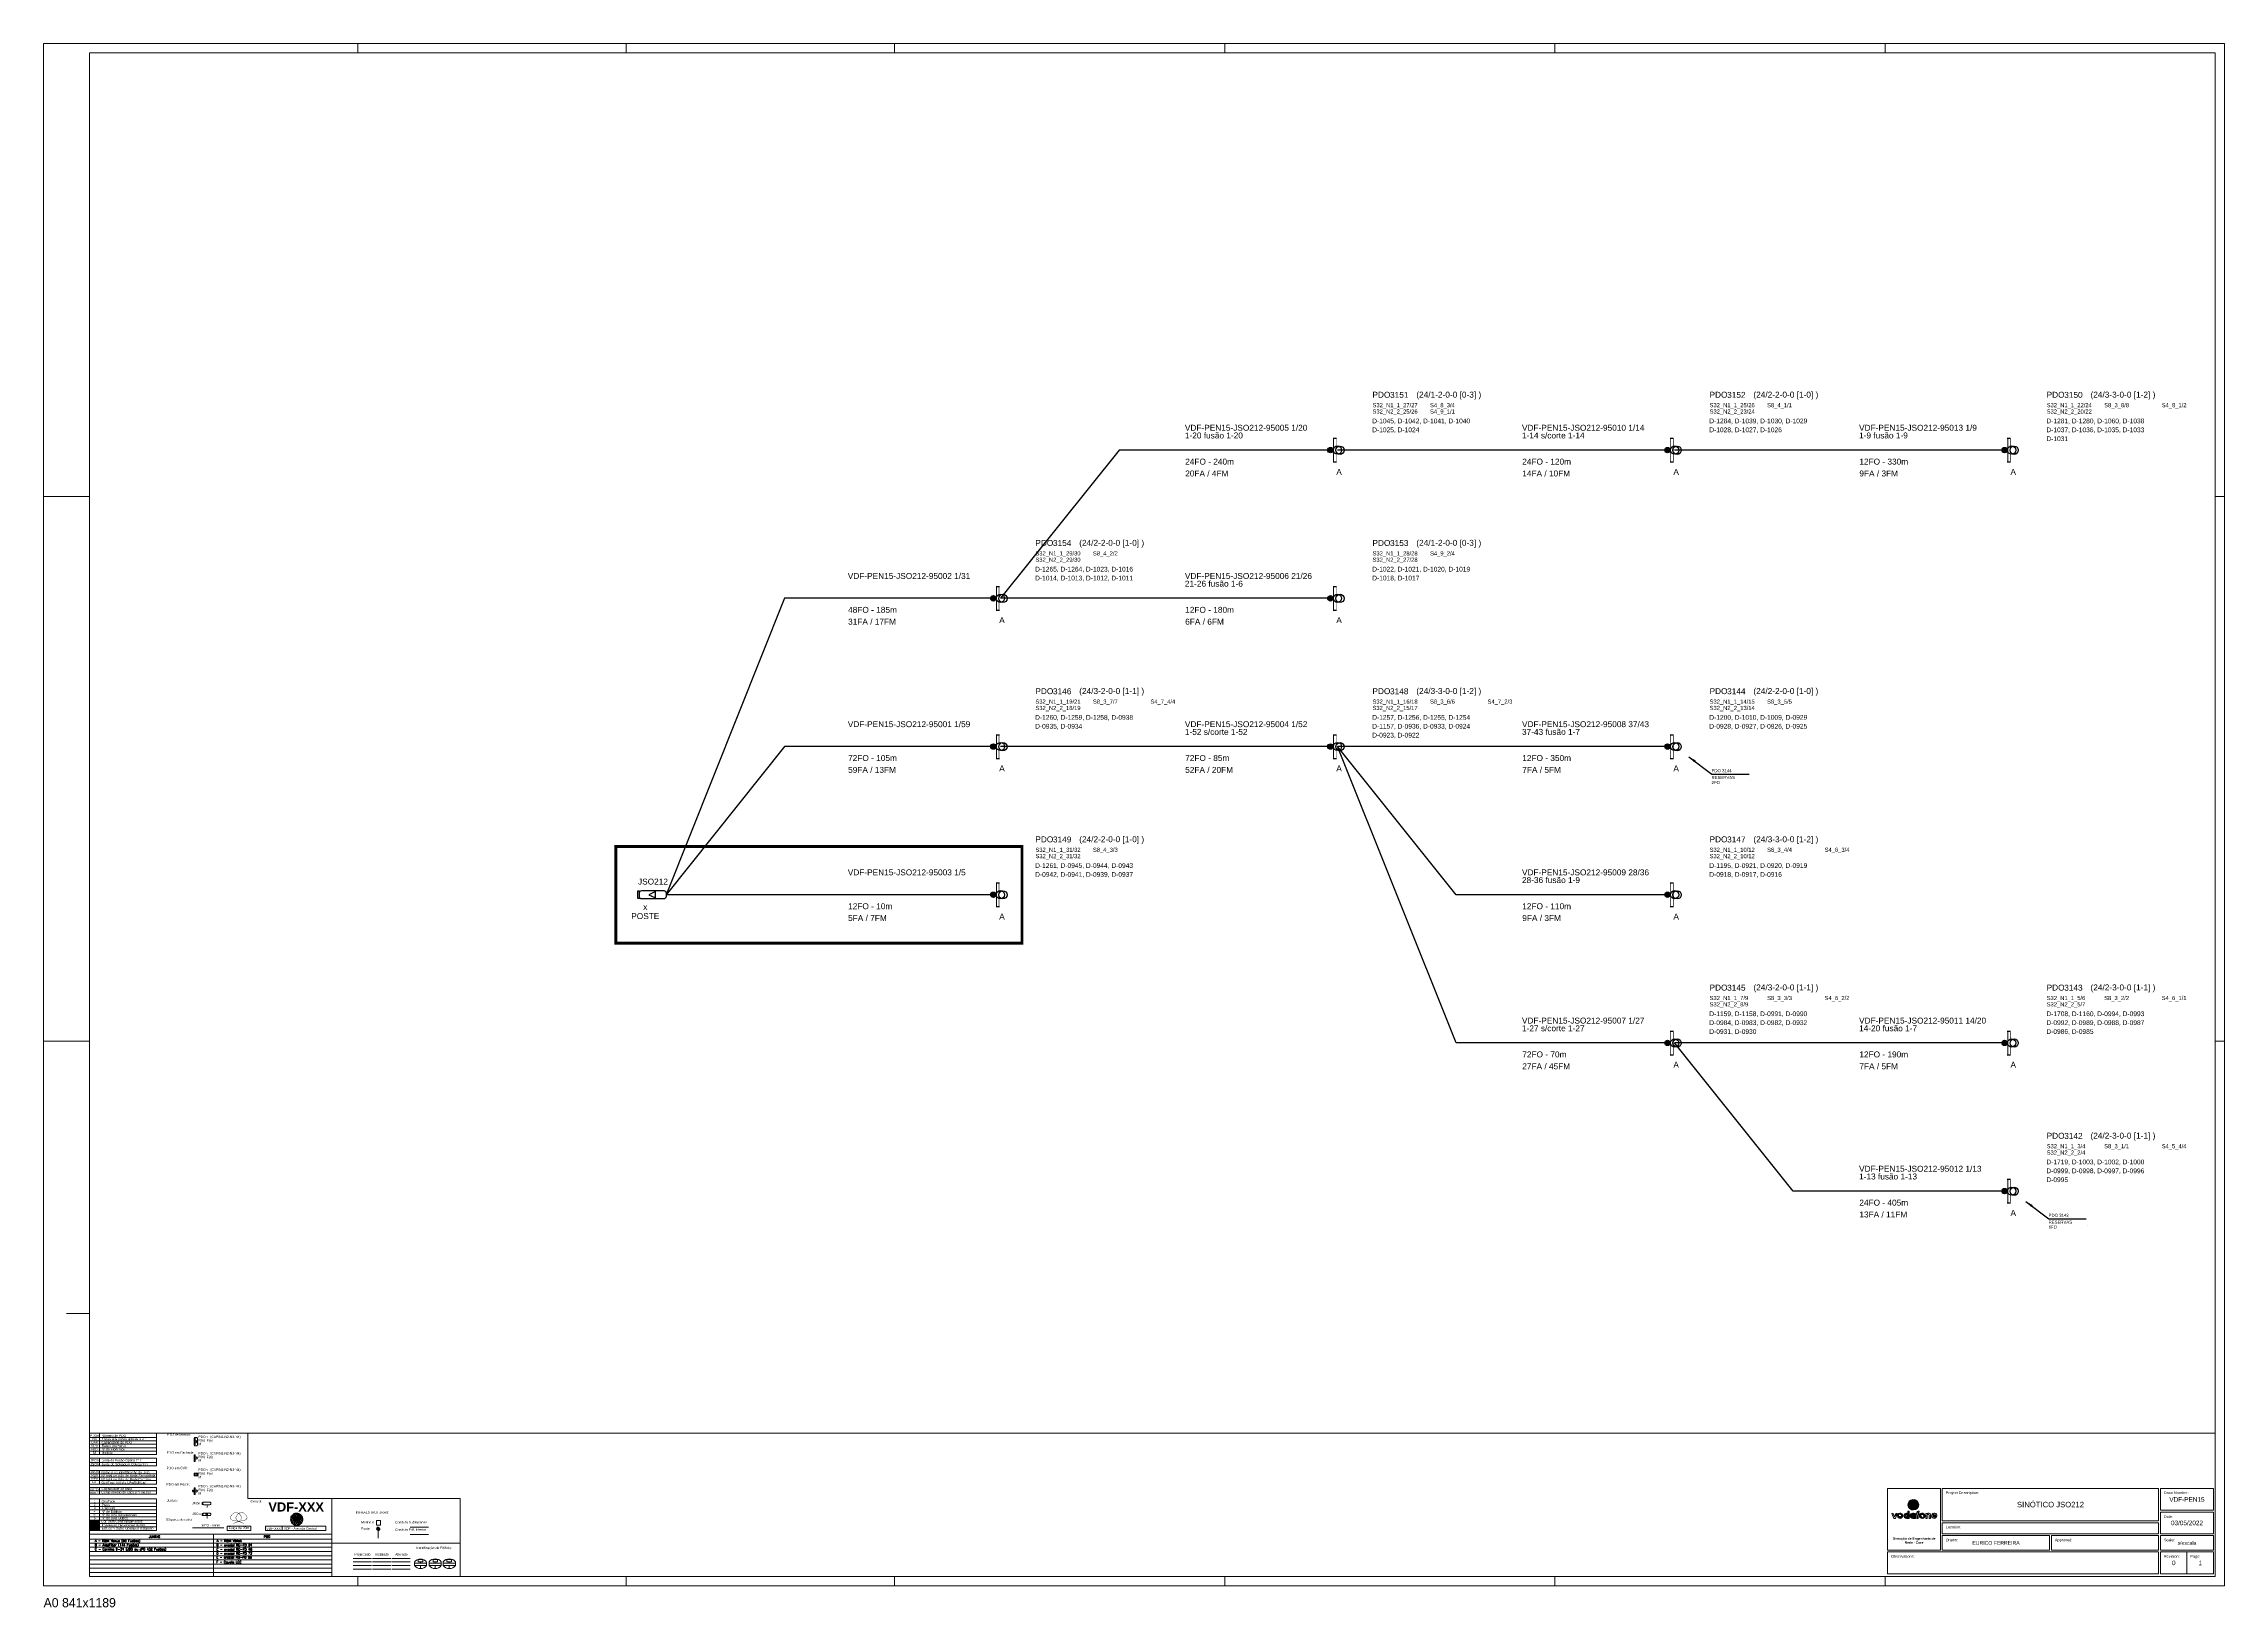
# Paper-space layout 'JSO212' of a CAD drawing. Header units: millimetres. Extents: x -908 to 281, y 2 to 855.
# The model-space entities are those that its viewports show. They can reach past a viewport. Long polylines and large blocks are cut down to what shows.
import ezdxf
from ezdxf.enums import TextEntityAlignment as Align
from ezdxf.lldxf.tags import DXFTag

# ---------------------------------------------------------------- set-up
doc = ezdxf.new("R2010")
doc.units = ezdxf.units.MM
doc.layers.get('0').update_dxf_attribs({"lineweight": 5})
doc.layers.add('06 - CO', color=10, linetype='Continuous', lineweight=0)
doc.layers.add('Rede Primária', color=10, linetype='CONDUTA3', lineweight=0)
for name, color, linetype in [('08 - Legenda', 7, 'Continuous'), ('ACOP', 3, 'Continuous'), ('Rede Secundária RESERVAS', 1, 'Continuous'), ('SINOP_AÉREO', 1, 'AEREO2'), ('SINOP_JSFO', 1, 'Continuous'), ('SINOP_PDO', 1, 'Continuous')]:
    doc.layers.add(name, color=color, linetype=linetype)
doc.styles.add('ADESK1', font='ROMANS.shx')
doc.styles.add('ARIAL', font='arial.ttf')
doc.styles.get("Standard").update_dxf_attribs({"font": 'arial.ttf'})
doc.styles.add('VDF', font='arial.ttf', dxfattribs={"height": 0.25})
doc.styles.add('VDF_Central', font='arialbd.ttf', dxfattribs={"height": 1})
doc.styles.add('vodafone', font='')
doc.styles.get('vodafone').set_extended_font_data('Century Gothic', bold=True)
doc.linetypes.add('AEREO2', pattern='A,1,-1,[6,LinesVod.shx,S=0,R=0,X=0,Y=0],-1,1', length=4)
tags = doc.linetypes.add('CONDUTA2', pattern='A,1,-1,[8,LinesVod.shx,S=1,R=0,X=0,Y=0],-1,1', length=4).pattern_tags.tags
tags[16:17] = [DXFTag(74, 4), DXFTag(75, 0), DXFTag(340, '0'), DXFTag(46, 1.0), DXFTag(50, 0.0), DXFTag(44, 0.0), DXFTag(45, 0.0)]
tags[14:15] = [DXFTag(74, 4), DXFTag(75, 0), DXFTag(340, '0'), DXFTag(46, 1.0), DXFTag(50, 0.0), DXFTag(44, 0.0), DXFTag(45, 0.0)]
tags[4:5] = [DXFTag(74, 4), DXFTag(75, 0), DXFTag(340, '0'), DXFTag(46, 1.0), DXFTag(50, 0.0), DXFTag(44, 0.0), DXFTag(45, 0.0)]
doc.linetypes.add('CONDUTA3', pattern='A,1.5,-1.5,[16,LinesVod.shx,S=0,R=0,X=0,Y=0],-1.5,1.5', length=6)
doc.linetypes.add('FACHADA2', pattern='A,1,-1,[5,LinesVod.shx,S=0,R=0,X=0,Y=0],-1,1', length=4)
doc.linetypes.add('INTERIOR2', pattern='A,1,-1,[7,LinesVod.shx,S=0,R=0,X=0,Y=0],-1,1', length=4)
doc.dimstyles.new('ISO-25', dxfattribs={"dimtxt": 2.5, "dimasz": 2.5, "dimexe": 1.25, "dimexo": 0.625, "dimtad": 1, "dimtxsty": 'Standard', "dimcen": 2.5, "dimadec": 0, "dimazin": 0, "dimtfac": 1, "dimtmove": 0, "dimatfit": 3, "dimfxl": 1, "dimarcsym": 0})

# ---------------------------------------------------------------- blocks, each defined once
blk = doc.blocks.new('*U17')
at = {"layer": 'Rede Primária', "color": 1, "linetype": 'Continuous', "lineweight": 25, "ltscale": 5, "const_width": 0.2, "flags": 128}
for points in [[(3, 1.1), (1.4, 1.4), (0, 1.7), (-0.6, 1.8), (-1, 2.2), (-1.4, 2.5), (-1.5, 2.9), (-1.5, 3.3), (-1.4, 3.9), (-1, 4.4), (-0.6, 4.9), (-0.1, 5.4), (0.5, 5.8), (1.1, 6), (1.8, 6), (2.3, 5.8), (3, 5.5), (3.5, 5.1), (3.9, 4.6), (4.2, 4), (4.4, 3.5), (4.5, 2.9), (4.3, 2.4), (4.1, 2), (3.8, 1.6), (3.3, 1.3), (2.7, 1), (1.4, 0.5), (0, 0)], [(5.9, 0), (4.5, 0.5), (3.2, 1), (2.7, 1.3), (2.2, 1.6), (1.8, 2), (1.6, 2.4), (1.4, 2.9), (1.5, 3.5), (1.8, 4), (2.1, 4.6), (2.5, 5.1), (3, 5.5), (3.6, 5.8), (4.2, 6), (4.8, 6), (5.5, 5.8), (6, 5.4), (6.5, 4.9), (7, 4.4), (7.3, 3.9), (7.5, 3.3), (7.5, 2.9), (7.3, 2.5), (7, 2.2), (6.5, 1.8), (5.9, 1.7), (4.5, 1.4), (3, 1.1)]]:
    blk.add_lwpolyline(points, dxfattribs=at)
blk = doc.blocks.new('OpCentral')
at = {"layer": '06 - CO'}
for centre in [(-1.7, -0.2), (-1.6, 0.7), (-1.3, -1.1), (-1, 1.4), (-0.6, -1.6), (-0.2, 1.8), (0.8, 1.6), (0.3, -1.7)]:
    blk.add_ellipse(centre, major_axis=(0, -1.66), ratio=0.99861, dxfattribs=at)
at = {"layer": '06 - CO', "extrusion": (0, 0, -1)}
for centre in [(-0.7, 1.7), (0.2, 1.8), (0.5, -1.6), (1, 1.4), (1.3, -1.1), (1.6, 0.6), (1.7, -0.3), (-0.4, -1.7)]:
    blk.add_ellipse(centre, major_axis=(-0.04, -1.66), ratio=0.99861, dxfattribs=at)
at = {"layer": '06 - CO', "style": 'VDF_Central'}
blk.add_attdef('CENTRAL', text='', height=5, dxfattribs=at).set_placement((-0.3, 4.3), align=Align.CENTER)
blk = doc.blocks.new('*U19')
for p, q in [((1111.9, 1716.2), (1111.9, 1711.2)), ((1258.2, 1716.2), (1258.2, 1711.2)), ((1404.6, 1716.2), (1404.6, 1711.2)), ((1584.6, 1716.2), (1584.6, 1711.2)), ((1764.6, 1716.2), (1764.6, 1711.2)), ((1944.6, 1716.2), (1944.6, 1711.2)), ((965.6, 1469.2), (940.6, 1469.2)), ((2129.6, 1469.2), (2124.6, 1469.2)), ((965.6, 1172.2), (940.6, 1172.2)), ((2129.6, 1172.2), (2124.6, 1172.2)), ((953.1, 1023.7), (965.6, 1023.7)), ((1111.9, 875.2), (1111.9, 880.2)), ((1258.2, 875.2), (1258.2, 880.2)), ((1404.6, 875.2), (1404.6, 880.2)), ((1584.6, 875.2), (1584.6, 880.2)), ((1764.6, 875.2), (1764.6, 880.2)), ((1944.6, 875.2), (1944.6, 880.2))]:
    blk.add_line(p, q)
at = {"lineweight": 0}
for p, q in [((965.6, 958.4), (965.6, 946.8)), ((1002.2, 958.4), (965.6, 958.4)), ((1052, 958.4), (965.6, 958.4)), ((965.6, 956.1), (1002.2, 956.1)), ((971.1, 958.4), (971.1, 946.8)), ((1002.2, 958.4), (1002.2, 946.8)), ((1052, 922.8), (1052, 958.4)), ((1052, 958.4), (1052, 922.8)), ((1052, 922.8), (1052, 958.4))]:
    blk.add_line(p, q, dxfattribs=at)
at = {"color": 10, "lineweight": 0}
for p, q in [((1022.6, 952), (1022.6, 955.7)), ((1022.7, 952), (1022.7, 955.7)), ((1022.7, 952), (1022.7, 955.7)), ((1022.8, 952), (1022.8, 955.7)), ((1023.1, 952), (1023.1, 955.7)), ((1023.1, 952), (1023.1, 955.7)), ((1023.2, 952), (1023.2, 955.7)), ((1024.5, 952), (1024.5, 955.7)), ((1142.8, 887.5), (1142.8, 888.2)), ((1146.1, 889.8), (1146.1, 889.5)), ((1146.1, 887.5), (1146.1, 888.2)), ((1146.1, 886.2), (1146.1, 884.6)), ((1149.4, 887.5), (1149.4, 888.2))]:
    blk.add_line(p, q, dxfattribs=at)
at = {"color": 30, "lineweight": 0}
for p, q in [((1150.8, 887.5), (1150.8, 888.2)), ((1154.1, 889.9), (1154.1, 889.5)), ((1154.1, 887.5), (1154.1, 888.2)), ((1154.1, 886.3), (1154.1, 884.6)), ((1157.4, 887.5), (1157.4, 888.2))]:
    blk.add_line(p, q, dxfattribs=at)
at = {"color": 82, "lineweight": 0}
for p, q in [((1158.5, 887.5), (1158.5, 888.2)), ((1161.8, 889.9), (1161.8, 889.5)), ((1161.8, 887.5), (1161.8, 888.2)), ((1161.8, 886.3), (1161.8, 884.6)), ((1165.1, 887.5), (1165.1, 888.2))]:
    blk.add_line(p, q, dxfattribs=at)
for points in [[(940.6, 1716.2), (2129.6, 1716.2), (2129.6, 875.2), (940.6, 875.2)], [(965.6, 1711.2), (2124.6, 1711.2), (2124.6, 880.2), (965.6, 880.2)]]:
    blk.add_lwpolyline(points, close=True)
at = {"color": 10, "lineweight": 0}
for points in [[(1142.8, 887.5), (1149.4, 887.5), (1149.4, 886.2), (1142.8, 886.2)], [(1144.9, 889.5), (1147.4, 889.5), (1147.4, 888.2), (1144.9, 888.2)]]:
    blk.add_lwpolyline(points, close=True, dxfattribs=at)
at = {"color": 30, "lineweight": 0}
for points in [[(1150.8, 887.5), (1157.4, 887.5), (1157.4, 886.3), (1150.8, 886.3)], [(1152.9, 889.5), (1155.4, 889.5), (1155.4, 888.2), (1152.9, 888.2)]]:
    blk.add_lwpolyline(points, close=True, dxfattribs=at)
at = {"color": 82, "lineweight": 0}
for points in [[(1158.5, 887.5), (1165.1, 887.5), (1165.1, 886.3), (1158.5, 886.3)], [(1160.5, 889.5), (1163, 889.5), (1163, 888.2), (1160.5, 888.2)]]:
    blk.add_lwpolyline(points, close=True, dxfattribs=at)
at = {"color": 10, "lineweight": 0}
for centre, radius, start, end in [((1023.6, 955), 1.13, 32.8558, 147.1442), ((1146.1, 885.7), 4.11, 36.9051, 143.7201), ((1146.1, 888.7), 4.11, 216.5936, 323.4064)]:
    blk.add_arc(centre, radius, start, end, dxfattribs=at)
at = {"color": 30, "lineweight": 0}
for centre, start, end in [((1154.1, 885.8), 36.9051, 143.7201), ((1154.1, 888.7), 216.5936, 323.4064)]:
    blk.add_arc(centre, 4.11, start, end, dxfattribs=at)
at = {"color": 82, "lineweight": 0}
for centre, start, end in [((1161.8, 885.8), 36.9051, 143.7201), ((1161.8, 888.7), 216.5936, 323.4064)]:
    blk.add_arc(centre, 4.11, start, end, dxfattribs=at)
at = {"layer": '08 - Legenda', "lineweight": 0}
for p, q in [((965.6, 954.2), (1002.2, 954.2)), ((965.6, 954.2), (1002.2, 954.2)), ((965.6, 954.2), (1002.2, 954.2)), ((965.6, 952.4), (1002.2, 952.4)), ((965.6, 952.4), (1002.2, 952.4)), ((965.6, 950.5), (1002.2, 950.5)), ((1002.2, 948.7), (965.6, 948.7)), ((965.6, 948.7), (1002.2, 948.7)), ((1002.2, 946.8), (965.6, 946.8)), ((965.6, 944.8), (965.6, 940.6)), ((1002.2, 944.8), (965.6, 944.8)), ((965.6, 942.5), (1002.2, 942.5)), ((1002.2, 940.6), (965.6, 940.6)), ((971.1, 944.8), (971.1, 940.6)), ((1002.2, 944.8), (1002.2, 940.6)), ((965.6, 938.1), (965.6, 930.7)), ((965.6, 938.1), (1002.2, 938.1)), ((965.6, 938.1), (1002.2, 938.1)), ((965.6, 936.3), (1002.2, 936.3)), ((965.6, 934.4), (1002.2, 934.4)), ((965.6, 934.4), (1002.2, 934.4)), ((965.6, 932.6), (1002.2, 932.6)), ((965.6, 932.6), (1002.2, 932.6)), ((965.6, 932.6), (1002.2, 932.6)), ((965.6, 930.7), (1002.2, 930.7)), ((965.6, 928.8), (965.6, 925.1)), ((965.6, 928.8), (1002.2, 928.8)), ((965.6, 928.8), (1002.2, 928.8)), ((971.1, 938.1), (971.1, 930.7)), ((971.1, 928.8), (971.1, 925.1)), ((1002.2, 938.1), (1002.2, 930.7)), ((1002.2, 928.8), (1002.2, 925.1)), ((965.6, 927), (1002.2, 927)), ((965.6, 927), (1002.2, 927)), ((965.6, 927), (1002.2, 927)), ((965.6, 925.1), (1002.2, 925.1)), ((965.6, 922.6), (965.6, 905.4)), ((1002.2, 922.6), (965.6, 922.6)), ((965.6, 920.3), (1002.2, 920.3)), ((965.6, 918.4), (1002.2, 918.4)), ((965.6, 918.4), (1002.2, 918.4)), ((965.6, 916.6), (1002.2, 916.6)), ((971.1, 922.6), (971.1, 905.4)), ((1002.2, 922.6), (1002.2, 905.4)), ((1097.8, 922.8), (1052, 922.8)), ((1052, 922.8), (1052, 922.8)), ((1167.8, 922.8), (1052, 922.8)), ((1097.8, 898.5), (1097.8, 922.8)), ((1167.8, 880.2), (1167.8, 922.8)), ((965.6, 914.7), (1002.2, 914.7)), ((965.6, 914.7), (1002.2, 914.7)), ((965.6, 912.9), (1002.2, 912.9)), ((965.6, 911), (1002.2, 911)), ((965.6, 911), (1002.2, 911)), ((965.6, 911), (1002.2, 911)), ((965.6, 911), (971.1, 911)), ((965.6, 909.2), (965.6, 911)), ((965.6, 909.2), (1002.2, 909.2)), ((965.6, 909.2), (1002.2, 909.2)), ((965.6, 909.2), (1002.2, 909.2)), ((971.1, 909.2), (965.6, 909.2)), ((965.6, 907.3), (1002.2, 907.3)), ((965.6, 907.3), (1002.2, 907.3)), ((965.6, 907.3), (1002.2, 907.3)), ((965.6, 905.4), (1002.2, 905.4)), ((965.6, 905.4), (1002.2, 905.4)), ((965.6, 905.4), (1002.2, 905.4)), ((965.6, 905.4), (1002.2, 905.4)), ((965.6, 905.4), (1002.2, 905.4)), ((971.1, 911), (971.1, 909.2)), ((1053.5, 907.7), (1040.6, 907.7)), ((1040.6, 907.7), (1040.6, 905.4)), ((1040.6, 905.4), (1053.5, 905.4)), ((1053.5, 907.7), (1053.5, 905.4)), ((1094.5, 907.7), (1061.5, 907.7)), ((1061.5, 907.7), (1061.5, 905.4)), ((1061.5, 905.4), (1094.5, 905.4)), ((1070.6, 907.7), (1070.6, 905.4)), ((1094.5, 907.7), (1094.5, 905.4)), ((965.6, 900.7), (1097.8, 900.7)), ((965.6, 900.7), (1097.8, 900.7)), ((965.6, 898.5), (1097.8, 898.5)), ((965.6, 898.5), (1097.8, 898.5)), ((965.6, 896.2), (1097.8, 896.2)), ((965.6, 896.2), (1097.8, 896.2)), ((965.6, 893.9), (1097.8, 893.9)), ((965.6, 893.9), (1097.8, 893.9)), ((1033.2, 903.3), (1033.2, 880.2)), ((1033.2, 903.3), (1033.2, 880.2)), ((1167.8, 898.5), (1097.8, 898.5)), ((965.6, 891.6), (1097.8, 891.6)), ((965.6, 891.6), (1097.8, 891.6)), ((965.6, 889.3), (1097.8, 889.3)), ((965.6, 889.3), (1097.8, 889.3)), ((965.6, 887), (1097.8, 887)), ((965.6, 887), (1097.8, 887)), ((965.6, 884.8), (1097.8, 884.8)), ((965.6, 884.8), (1097.8, 884.8)), ((965.6, 882.5), (1097.8, 882.5)), ((965.6, 882.5), (1097.8, 882.5)), ((1167.8, 880.2), (1097.8, 880.2))]:
    blk.add_line(p, q, dxfattribs=at)
at = {"layer": '08 - Legenda', "color": 10, "lineweight": 0}
for p, q in [((1022.7, 943), (1022.7, 946.7)), ((1022.7, 943), (1022.7, 946.7)), ((1022.7, 946.7), (1023.2, 946.7)), ((1022.7, 943), (1023.2, 943)), ((1022.8, 943), (1022.8, 946.7)), ((1022.8, 943), (1022.8, 946.7)), ((1023.1, 943), (1023.1, 946.7)), ((1023.2, 943), (1023.2, 946.7)), ((1023.2, 943), (1023.2, 946.7)), ((1022.7, 935.1), (1022.7, 936.6)), ((1022.7, 935.1), (1022.7, 936.6)), ((1022.7, 936.6), (1024.6, 936.6)), ((1022.7, 935.1), (1024.6, 935.1)), ((1022.7, 925), (1022.7, 928.7)), ((1022.7, 925), (1022.7, 928.7)), ((1022.7, 928.7), (1023.2, 928.7)), ((1022.8, 935.1), (1022.8, 936.6)), ((1022.8, 935.1), (1022.8, 936.6)), ((1022.8, 925), (1022.8, 928.7)), ((1022.8, 925), (1022.8, 928.7)), ((1023.1, 935.1), (1023.1, 936.6)), ((1023.1, 925), (1023.1, 928.7)), ((1023.2, 935.1), (1023.2, 936.6)), ((1023.2, 935.1), (1023.2, 936.6)), ((1023.2, 925), (1023.2, 928.7)), ((1023.2, 925), (1023.2, 928.7)), ((1024.6, 935.1), (1024.6, 936.6)), ((1021.7, 926.9), (1022.2, 927.3)), ((1021.7, 926.9), (1022.2, 927.3)), ((1021.8, 927.1), (1022, 927.3)), ((1021.8, 927), (1022.1, 927.3)), ((1021.8, 927), (1022.1, 927.3)), ((1021.8, 926.9), (1022.1, 927.3)), ((1021.8, 926.9), (1022.2, 927.3)), ((1021.8, 926.8), (1022.2, 927.3)), ((1021.8, 926.8), (1022.3, 927.3)), ((1021.8, 926.8), (1022.3, 927.3)), ((1021.8, 926.8), (1022.3, 927.3)), ((1021.8, 926.7), (1022.3, 927.3)), ((1021.8, 926.7), (1022.3, 927.3)), ((1021.8, 926.7), (1022.4, 927.3)), ((1021.8, 926.7), (1022.4, 927.3)), ((1021.8, 926.7), (1022.4, 927.3)), ((1021.8, 926.7), (1022.4, 927.3)), ((1021.8, 926.6), (1022.4, 927.3)), ((1021.8, 926.6), (1022.5, 927.2)), ((1021.8, 927.1), (1021.9, 927.2)), ((1021.8, 926.6), (1022.5, 927.2)), ((1021.8, 926.6), (1022.5, 927.2)), ((1021.9, 926.6), (1022.5, 927.2)), ((1021.9, 926.6), (1022.5, 927.2)), ((1021.9, 926.5), (1022.5, 927.2)), ((1021.9, 926.5), (1022.5, 927.2)), ((1021.9, 926.5), (1022.6, 927.2)), ((1021.9, 926.5), (1022.6, 927.1)), ((1021.9, 926.5), (1022.6, 927.1)), ((1022, 926.5), (1022.6, 927.1)), ((1022, 926.5), (1022.6, 927.1)), ((1022, 926.5), (1022.6, 927.1)), ((1022, 926.5), (1022.6, 927.1)), ((1022, 926.5), (1022.6, 927)), ((1022, 926.4), (1022.6, 927)), ((1022.1, 926.4), (1022.6, 927)), ((1022.1, 926.4), (1022.6, 927)), ((1022.1, 926.4), (1022.6, 927)), ((1022.1, 926.4), (1022.6, 926.9)), ((1022.2, 926.4), (1022.7, 926.9)), ((1022.2, 926.4), (1022.7, 926.9)), ((1022.2, 926.4), (1022.7, 926.9)), ((1022.2, 926.4), (1022.7, 926.8)), ((1022.3, 926.4), (1022.6, 926.8)), ((1022.3, 926.4), (1022.6, 926.8)), ((1022.3, 926.4), (1022.6, 926.7)), ((1022.4, 926.5), (1022.6, 926.7)), ((1022.4, 926.5), (1022.6, 926.6)), ((1022.7, 925), (1023.2, 925)), ((1027.1, 920.6), (1027.1, 920.6)), ((1027.1, 920.6), (1027.1, 920.6)), ((1027.1, 920.6), (1027.1, 920.6)), ((1027.1, 920.6), (1027.2, 920.6)), ((1027.1, 920.5), (1027.2, 920.6)), ((1027.1, 920.5), (1027.2, 920.6)), ((1027.1, 920.5), (1027.2, 920.6)), ((1027.1, 920.4), (1027.3, 920.6)), ((1027.1, 920.4), (1027.3, 920.6)), ((1027.1, 920.4), (1027.3, 920.6)), ((1027.1, 920.4), (1027.3, 920.6)), ((1027.1, 920.3), (1027.4, 920.6)), ((1027.1, 920.3), (1027.4, 920.6)), ((1027.1, 920.3), (1027.4, 920.6)), ((1027.1, 920.3), (1027.4, 920.6)), ((1027.4, 920.6), (1027.1, 920.6)), ((1027.1, 920.6), (1027.1, 919.5)), ((1027.1, 920.2), (1027.4, 920.5)), ((1027.1, 920.2), (1027.4, 920.5)), ((1027.1, 920.2), (1027.4, 920.5)), ((1027.1, 920.2), (1027.4, 920.4)), ((1027.1, 920.1), (1027.4, 920.4)), ((1027.1, 920.1), (1027.4, 920.4)), ((1027.1, 920.1), (1027.4, 920.4)), ((1027.1, 920.1), (1027.4, 920.3)), ((1027.1, 920), (1027.4, 920.3)), ((1027.1, 920), (1027.4, 920.3)), ((1027.1, 920), (1027.4, 920.3)), ((1027.1, 919.9), (1027.4, 920.2)), ((1027.1, 919.9), (1027.4, 920.2)), ((1027.1, 919.9), (1027.4, 920.2)), ((1027.1, 919.9), (1027.4, 920.2)), ((1027.1, 919.8), (1027.4, 920.1)), ((1027.1, 919.8), (1027.4, 920.1)), ((1027.1, 919.8), (1027.4, 920.1)), ((1027.1, 919.8), (1027.4, 920.1)), ((1027.1, 919.7), (1027.4, 920)), ((1027.1, 919.7), (1027.4, 920)), ((1027.1, 919.7), (1027.4, 920)), ((1027.1, 919.7), (1027.4, 919.9)), ((1027.1, 919.6), (1027.4, 919.9)), ((1027.1, 919.6), (1027.4, 919.9)), ((1027.1, 919.6), (1027.4, 919.9)), ((1027.1, 919.5), (1027.4, 919.8)), ((1027.1, 919.5), (1027.4, 919.8)), ((1027.1, 919.5), (1027.4, 919.8)), ((1027.1, 919.5), (1027.4, 919.8)), ((1027.1, 919.5), (1027.4, 919.7)), ((1027.1, 919.5), (1027.4, 919.5)), ((1027.2, 919.5), (1027.4, 919.7)), ((1027.2, 919.5), (1027.4, 919.7)), ((1027.2, 919.5), (1027.4, 919.7)), ((1027.2, 919.5), (1027.4, 919.6)), ((1027.3, 919.5), (1027.4, 919.6)), ((1027.3, 919.5), (1027.4, 919.6)), ((1027.3, 919.5), (1027.4, 919.5)), ((1027.3, 919.5), (1027.4, 919.5)), ((1027.4, 919.5), (1027.4, 920.6)), ((1027.8, 920.8), (1031.2, 920.8)), ((1031.3, 919.4), (1027.9, 919.4)), ((1031.7, 920.3), (1031.7, 919.8)), ((965.6, 909.1), (965.6, 909.2)), ((965.6, 909), (965.7, 909.2)), ((965.6, 908.9), (965.8, 909.2)), ((965.6, 908.9), (965.9, 909.2)), ((965.6, 908.8), (965.9, 909.2)), ((965.6, 908.7), (966, 909.2)), ((965.6, 908.6), (966.1, 909.2)), ((965.6, 908.5), (966.2, 909.2)), ((965.6, 908.4), (966.3, 909.2)), ((965.6, 908.3), (966.4, 909.2)), ((965.6, 908.2), (966.5, 909.2)), ((965.6, 908.1), (966.6, 909.2)), ((965.6, 908.1), (966.6, 909.2)), ((965.6, 908), (966.7, 909.2)), ((965.6, 907.9), (966.8, 909.2)), ((965.6, 907.8), (966.9, 909.2)), ((965.6, 907.7), (967, 909.2)), ((965.6, 907.6), (967.1, 909.2)), ((965.6, 907.5), (967.2, 909.2)), ((965.6, 907.4), (967.3, 909.2)), ((965.6, 907.4), (967.4, 909.2)), ((965.6, 907.3), (967.4, 909.2)), ((965.7, 907.3), (967.5, 909.2)), ((965.8, 907.3), (967.6, 909.2)), ((965.9, 907.3), (967.7, 909.2)), ((965.9, 907.3), (967.8, 909.2)), ((966, 907.3), (967.9, 909.2)), ((966.1, 907.3), (968, 909.2)), ((966.2, 907.3), (968.1, 909.2)), ((966.3, 907.3), (968.2, 909.2)), ((966.4, 907.3), (968.2, 909.2)), ((966.5, 907.3), (968.3, 909.2)), ((966.6, 907.3), (968.4, 909.2)), ((966.7, 907.3), (968.5, 909.2)), ((966.7, 907.3), (968.6, 909.2)), ((966.8, 907.3), (968.7, 909.2)), ((966.9, 907.3), (968.8, 909.2)), ((967, 907.3), (968.9, 909.2)), ((967.1, 907.3), (968.9, 909.2)), ((967.2, 907.3), (969, 909.2)), ((967.3, 907.3), (969.1, 909.2)), ((967.4, 907.3), (969.2, 909.2)), ((967.4, 907.3), (969.3, 909.2)), ((967.5, 907.3), (969.4, 909.2)), ((967.6, 907.3), (969.5, 909.2)), ((967.7, 907.3), (969.6, 909.2)), ((967.8, 907.3), (969.7, 909.2)), ((967.9, 907.3), (969.7, 909.2)), ((968, 907.3), (969.8, 909.2)), ((968.1, 907.3), (969.9, 909.2)), ((968.2, 907.3), (970, 909.2)), ((968.2, 907.3), (970.1, 909.2)), ((968.3, 907.3), (970.2, 909.2)), ((968.4, 907.3), (970.3, 909.2)), ((968.5, 907.3), (970.4, 909.2)), ((968.6, 907.3), (970.4, 909.2)), ((968.7, 907.3), (970.5, 909.2)), ((968.8, 907.3), (970.6, 909.2)), ((968.9, 907.3), (970.7, 909.2)), ((968.9, 907.3), (970.8, 909.2)), ((969, 907.3), (970.9, 909.2)), ((969.1, 907.3), (971, 909.2)), ((969.2, 907.3), (971.1, 909.2)), ((969.3, 907.3), (971.1, 909.1)), ((969.4, 907.3), (971.1, 909.1)), ((969.5, 907.3), (971.1, 909)), ((969.6, 907.3), (971.1, 908.9)), ((969.7, 907.3), (971.1, 908.8)), ((969.7, 907.3), (971.1, 908.7)), ((969.8, 907.3), (971.1, 908.6)), ((969.9, 907.3), (971.1, 908.5)), ((970, 907.3), (971.1, 908.4)), ((970.1, 907.3), (971.1, 908.3)), ((970.2, 907.3), (971.1, 908.3)), ((970.3, 907.3), (971.1, 908.2)), ((970.4, 907.3), (971.1, 908.1)), ((970.5, 907.3), (971.1, 908)), ((970.5, 907.3), (971.1, 907.9)), ((970.6, 907.3), (971.1, 907.8)), ((970.7, 907.3), (971.1, 907.7)), ((970.8, 907.3), (971.1, 907.6)), ((970.9, 907.3), (971.1, 907.6)), ((971, 907.3), (971.1, 907.5)), ((971.1, 907.3), (971.1, 907.4)), ((1021.7, 906.9), (1038.9, 906.9)), ((1027.1, 914.7), (1027.1, 914.7)), ((1027.1, 914.7), (1027.2, 914.7)), ((1027.1, 914.7), (1027.2, 914.7)), ((1027.1, 914.7), (1027.2, 914.7)), ((1027.1, 914.6), (1027.2, 914.7)), ((1027.1, 914.6), (1027.3, 914.7)), ((1027.1, 914.6), (1027.3, 914.7)), ((1027.1, 914.6), (1027.3, 914.7)), ((1027.1, 914.5), (1027.3, 914.7)), ((1027.1, 914.5), (1027.4, 914.7)), ((1027.1, 914.5), (1027.4, 914.7)), ((1027.1, 914.5), (1027.4, 914.7)), ((1027.1, 914.4), (1027.4, 914.7)), ((1027.1, 914.4), (1027.4, 914.7)), ((1027.1, 914.4), (1027.4, 914.7)), ((1027.4, 914.7), (1027.1, 914.7)), ((1027.1, 914.7), (1027.1, 913.6)), ((1027.1, 914.3), (1027.4, 914.6)), ((1027.1, 914.3), (1027.4, 914.6)), ((1027.1, 914.3), (1027.4, 914.6)), ((1027.1, 914.3), (1027.4, 914.6)), ((1027.1, 914.2), (1027.4, 914.5)), ((1027.1, 914.2), (1027.4, 914.5)), ((1027.1, 914.2), (1027.4, 914.5)), ((1027.1, 914.2), (1027.4, 914.5)), ((1027.1, 914.1), (1027.4, 914.4)), ((1027.1, 914.1), (1027.4, 914.4)), ((1027.1, 914.1), (1027.4, 914.4)), ((1027.1, 914.1), (1027.4, 914.3)), ((1027.1, 914), (1027.4, 914.3)), ((1027.1, 914), (1027.4, 914.3)), ((1027.1, 914), (1027.4, 914.3)), ((1027.1, 913.9), (1027.4, 914.2)), ((1027.1, 913.9), (1027.4, 914.2)), ((1027.1, 913.9), (1027.4, 914.2)), ((1027.1, 913.9), (1027.4, 914.2)), ((1027.1, 913.8), (1027.4, 914.1)), ((1027.1, 913.8), (1027.4, 914.1)), ((1027.1, 913.8), (1027.4, 914.1)), ((1027.1, 913.8), (1027.4, 914.1)), ((1027.1, 913.7), (1027.4, 914)), ((1027.1, 913.7), (1027.4, 914)), ((1027.1, 913.7), (1027.4, 914)), ((1027.1, 913.7), (1027.4, 913.9)), ((1027.1, 913.6), (1027.4, 913.9)), ((1027.1, 913.6), (1027.4, 913.9)), ((1027.1, 913.6), (1027.4, 913.6)), ((1027.2, 913.6), (1027.4, 913.9)), ((1027.2, 913.6), (1027.4, 913.8)), ((1027.2, 913.6), (1027.4, 913.8)), ((1027.2, 913.6), (1027.4, 913.8)), ((1027.3, 913.6), (1027.4, 913.8)), ((1027.3, 913.6), (1027.4, 913.7)), ((1027.3, 913.6), (1027.4, 913.7)), ((1027.3, 913.6), (1027.4, 913.7)), ((1027.4, 913.6), (1027.4, 914.7)), ((1027.4, 913.6), (1027.4, 913.7)), ((1027.4, 913.6), (1027.4, 913.6)), ((1027.9, 914.9), (1031.3, 914.9)), ((1031.3, 913.5), (1027.9, 913.5)), ((1030, 914.8), (1029, 914.2)), ((1029, 914.2), (1030, 913.6)), ((1030, 914.8), (1030, 913.6)), ((1031.8, 914.4), (1031.8, 913.9))]:
    blk.add_line(p, q, dxfattribs=at)
at = {"layer": '08 - Legenda', "color": 82, "lineweight": 0}
for p, q in [((965.6, 911), (965.6, 911)), ((965.6, 910.9), (965.7, 911)), ((965.6, 910.8), (965.8, 911)), ((965.6, 910.7), (965.9, 911)), ((965.6, 910.6), (965.9, 911)), ((965.6, 910.5), (966, 911)), ((965.6, 910.4), (966.1, 911)), ((965.6, 910.4), (966.2, 911)), ((965.6, 910.3), (966.3, 911)), ((965.6, 910.2), (966.4, 911)), ((965.6, 910.1), (966.5, 911)), ((965.6, 910), (966.6, 911)), ((965.6, 909.9), (966.6, 911)), ((965.6, 909.8), (966.7, 911)), ((965.6, 909.7), (966.8, 911)), ((965.6, 909.6), (966.9, 911)), ((965.6, 909.6), (967, 911)), ((965.6, 909.5), (967.1, 911)), ((965.6, 909.4), (967.2, 911)), ((965.6, 909.3), (967.3, 911)), ((965.6, 909.2), (967.4, 911)), ((965.6, 909.2), (967.4, 911)), ((965.7, 909.2), (967.5, 911)), ((965.8, 909.2), (967.6, 911)), ((965.9, 909.2), (967.7, 911)), ((965.9, 909.2), (967.8, 911)), ((966, 909.2), (967.9, 911)), ((966.1, 909.2), (968, 911)), ((966.2, 909.2), (968.1, 911)), ((966.3, 909.2), (968.2, 911)), ((966.4, 909.2), (968.2, 911)), ((966.5, 909.2), (968.3, 911)), ((966.6, 909.2), (968.4, 911)), ((966.7, 909.2), (968.5, 911)), ((966.7, 909.2), (968.6, 911)), ((966.8, 909.2), (968.7, 911)), ((966.9, 909.2), (968.8, 911)), ((967, 909.2), (968.9, 911)), ((967.1, 909.2), (968.9, 911)), ((967.2, 909.2), (969, 911)), ((967.3, 909.2), (969.1, 911)), ((967.4, 909.2), (969.2, 911)), ((967.4, 909.2), (969.3, 911)), ((967.5, 909.2), (969.4, 911)), ((967.6, 909.2), (969.5, 911)), ((967.7, 909.2), (969.6, 911)), ((967.8, 909.2), (969.7, 911)), ((967.9, 909.2), (969.7, 911)), ((968, 909.2), (969.8, 911)), ((968.1, 909.2), (969.9, 911)), ((968.2, 909.2), (970, 911)), ((968.2, 909.2), (970.1, 911)), ((968.3, 909.2), (970.2, 911)), ((968.4, 909.2), (970.3, 911)), ((968.5, 909.2), (970.4, 911)), ((968.6, 909.2), (970.4, 911)), ((968.7, 909.2), (970.5, 911)), ((968.8, 909.2), (970.6, 911)), ((968.9, 909.2), (970.7, 911)), ((968.9, 909.2), (970.8, 911)), ((969, 909.2), (970.9, 911)), ((969.1, 909.2), (971, 911)), ((969.2, 909.2), (971.1, 911)), ((969.3, 909.2), (971.1, 911)), ((969.4, 909.2), (971.1, 910.9)), ((969.5, 909.2), (971.1, 910.8)), ((969.6, 909.2), (971.1, 910.7)), ((969.7, 909.2), (971.1, 910.6)), ((969.7, 909.2), (971.1, 910.6)), ((969.8, 909.2), (971.1, 910.5)), ((969.9, 909.2), (971.1, 910.4)), ((970, 909.2), (971.1, 910.3)), ((970.1, 909.2), (971.1, 910.2)), ((970.2, 909.2), (971.1, 910.1)), ((970.3, 909.2), (971.1, 910)), ((970.4, 909.2), (971.1, 909.9)), ((970.5, 909.2), (971.1, 909.8)), ((970.5, 909.2), (971.1, 909.8)), ((970.6, 909.2), (971.1, 909.7)), ((970.7, 909.2), (971.1, 909.6)), ((970.8, 909.2), (971.1, 909.5)), ((970.9, 909.2), (971.1, 909.4)), ((971, 909.2), (971.1, 909.3)), ((971.1, 909.2), (971.1, 909.2))]:
    blk.add_line(p, q, dxfattribs=at)
at = {"layer": '08 - Legenda', "color": 30, "lineweight": 0}
for p, q in [((965.6, 907.3), (965.6, 907.3)), ((965.6, 907.2), (965.7, 907.3)), ((965.6, 907.1), (965.8, 907.3)), ((965.6, 907), (965.9, 907.3)), ((965.6, 906.9), (965.9, 907.3)), ((965.6, 906.8), (966, 907.3)), ((965.6, 906.7), (966.1, 907.3)), ((965.6, 906.6), (966.2, 907.3)), ((965.6, 906.6), (966.3, 907.3)), ((965.6, 906.5), (966.4, 907.3)), ((965.6, 906.4), (966.5, 907.3)), ((965.6, 906.3), (966.6, 907.3)), ((965.6, 906.2), (966.6, 907.3)), ((965.6, 906.1), (966.7, 907.3)), ((965.6, 906), (966.8, 907.3)), ((965.6, 905.9), (966.9, 907.3)), ((965.6, 905.9), (967, 907.3)), ((965.6, 905.8), (967.1, 907.3)), ((965.6, 905.7), (967.2, 907.3)), ((965.6, 905.6), (967.3, 907.3)), ((965.6, 905.5), (967.4, 907.3)), ((965.6, 905.4), (967.4, 907.3)), ((965.7, 905.4), (967.5, 907.3)), ((965.8, 905.4), (967.6, 907.3)), ((965.9, 905.4), (967.7, 907.3)), ((965.9, 905.4), (967.8, 907.3)), ((966, 905.4), (967.9, 907.3)), ((966.1, 905.4), (968, 907.3)), ((966.2, 905.4), (968.1, 907.3)), ((966.3, 905.4), (968.2, 907.3)), ((966.4, 905.4), (968.2, 907.3)), ((966.5, 905.4), (968.3, 907.3)), ((966.6, 905.4), (968.4, 907.3)), ((966.7, 905.4), (968.5, 907.3)), ((966.7, 905.4), (968.6, 907.3)), ((966.8, 905.4), (968.7, 907.3)), ((966.9, 905.4), (968.8, 907.3)), ((967, 905.4), (968.9, 907.3)), ((967.1, 905.4), (968.9, 907.3)), ((967.2, 905.4), (969, 907.3)), ((967.3, 905.4), (969.1, 907.3)), ((967.4, 905.4), (969.2, 907.3)), ((967.4, 905.4), (969.3, 907.3)), ((967.5, 905.4), (969.4, 907.3)), ((967.6, 905.4), (969.5, 907.3)), ((967.7, 905.4), (969.6, 907.3)), ((967.8, 905.4), (969.7, 907.3)), ((967.9, 905.4), (969.7, 907.3)), ((968, 905.4), (969.8, 907.3)), ((968.1, 905.4), (969.9, 907.3)), ((968.2, 905.4), (970, 907.3)), ((968.2, 905.4), (970.1, 907.3)), ((968.3, 905.4), (970.2, 907.3)), ((968.4, 905.4), (970.3, 907.3)), ((968.5, 905.4), (970.4, 907.3)), ((968.6, 905.4), (970.4, 907.3)), ((968.7, 905.4), (970.5, 907.3)), ((968.8, 905.4), (970.6, 907.3)), ((968.9, 905.4), (970.7, 907.3)), ((968.9, 905.4), (970.8, 907.3)), ((969, 905.4), (970.9, 907.3)), ((969.1, 905.4), (971, 907.3)), ((969.2, 905.4), (971.1, 907.3)), ((969.3, 905.4), (971.1, 907.3)), ((969.4, 905.4), (971.1, 907.2)), ((969.5, 905.4), (971.1, 907.1)), ((969.6, 905.4), (971.1, 907)), ((969.7, 905.4), (971.1, 906.9)), ((969.7, 905.4), (971.1, 906.8)), ((969.8, 905.4), (971.1, 906.8)), ((969.9, 905.4), (971.1, 906.7)), ((970, 905.4), (971.1, 906.6)), ((970.1, 905.4), (971.1, 906.5)), ((970.2, 905.4), (971.1, 906.4)), ((970.3, 905.4), (971.1, 906.3)), ((970.4, 905.4), (971.1, 906.2)), ((970.5, 905.4), (971.1, 906.1)), ((970.5, 905.4), (971.1, 906.1)), ((970.6, 905.4), (971.1, 906)), ((970.7, 905.4), (971.1, 905.9)), ((970.8, 905.4), (971.1, 905.8)), ((970.9, 905.4), (971.1, 905.7)), ((971, 905.4), (971.1, 905.6)), ((971.1, 905.4), (971.1, 905.5)), ((1122.1, 908.3), (1122.1, 910.8)), ((1122.1, 910.8), (1124.2, 910.8)), ((1124.2, 908.3), (1122.1, 908.3)), ((1122.2, 906.6), (1122.7, 907.1)), ((1122.2, 906.5), (1122.8, 907.1)), ((1122.2, 906.5), (1122.8, 907.1)), ((1122.2, 906.4), (1122.9, 907.1)), ((1122.2, 906.4), (1122.9, 907.1)), ((1122.2, 906.3), (1123, 907.1)), ((1122.2, 906.3), (1123, 907.1)), ((1122.2, 906.2), (1123.1, 907.1)), ((1122.2, 906.2), (1123.1, 907.1)), ((1122.2, 906.1), (1123.2, 907.1)), ((1122.2, 906.1), (1123.2, 907.1)), ((1122.2, 906.1), (1123.2, 907.1)), ((1122.2, 906), (1123.3, 907.1)), ((1122.2, 906), (1123.3, 907.1)), ((1122.2, 906), (1123.3, 907.1)), ((1122.2, 905.9), (1123.4, 907.1)), ((1122.2, 905.9), (1123.4, 907.1)), ((1122.3, 905.9), (1123.4, 907.1)), ((1122.3, 906.7), (1122.6, 907)), ((1122.3, 905.8), (1123.5, 907)), ((1122.3, 905.8), (1123.5, 907)), ((1122.3, 905.8), (1123.5, 907)), ((1122.3, 905.8), (1123.5, 907)), ((1122.3, 905.7), (1123.6, 907)), ((1122.4, 905.7), (1123.6, 906.9)), ((1122.4, 905.7), (1123.6, 906.9)), ((1122.4, 905.7), (1123.6, 906.9)), ((1122.4, 905.6), (1123.7, 906.9)), ((1122.4, 905.6), (1123.7, 906.9)), ((1122.5, 905.6), (1123.7, 906.8)), ((1122.5, 905.6), (1123.7, 906.8)), ((1122.5, 905.6), (1123.7, 906.8)), ((1122.5, 905.5), (1123.8, 906.8)), ((1122.6, 905.5), (1123.8, 906.7)), ((1122.6, 905.5), (1123.8, 906.7)), ((1122.6, 905.5), (1123.8, 906.7)), ((1122.7, 905.5), (1123.8, 906.7)), ((1122.7, 905.5), (1123.8, 906.6)), ((1122.7, 905.4), (1123.9, 906.6)), ((1122.7, 905.4), (1123.9, 906.6)), ((1122.8, 905.4), (1123.9, 906.5)), ((1122.8, 905.4), (1123.9, 906.5)), ((1122.8, 905.4), (1123.9, 906.5)), ((1122.9, 905.4), (1123.9, 906.4)), ((1122.9, 905.4), (1123.9, 906.4)), ((1123, 905.4), (1123.9, 906.3)), ((1123, 905.4), (1123.9, 906.3)), ((1123, 905.4), (1123.9, 906.3)), ((1123, 906.1), (1123, 901.1)), ((1123.1, 905.4), (1123.9, 906.2)), ((1123.1, 905.4), (1123.9, 906.2)), ((1123.2, 905.4), (1123.9, 906.1)), ((1123.2, 905.4), (1123.9, 906.1)), ((1123.3, 905.4), (1123.9, 906)), ((1123.4, 905.4), (1123.9, 905.9)), ((1123.5, 905.5), (1123.8, 905.9)), ((1123.6, 905.6), (1123.7, 905.7)), ((1124.2, 910.8), (1124.2, 908.3))]:
    blk.add_line(p, q, dxfattribs=at)
at = {"layer": '08 - Legenda', "color": 30, "lineweight": 0, "ltscale": 0.2}
blk.add_line((1140.4, 907.1), (1150.4, 907.1), dxfattribs=at)
at = {"layer": '08 - Legenda', "color": 10, "lineweight": 0, "ltscale": 0.2}
blk.add_line((1140.4, 903.1), (1150.4, 903.1), dxfattribs=at)
at = {"layer": '08 - Legenda', "color": 10, "linetype": 'AEREO2', "lineweight": 0}
blk.add_lwpolyline([(1109.3, 890.1), (1119.3, 890.1)], dxfattribs=at)
at = {"layer": '08 - Legenda', "color": 10, "linetype": 'CONDUTA2', "lineweight": 0}
blk.add_lwpolyline([(1109.3, 888.2), (1119.3, 888.2)], dxfattribs=at)
at = {"layer": '08 - Legenda', "color": 10, "linetype": 'FACHADA2', "lineweight": 0}
blk.add_lwpolyline([(1109.3, 886.2), (1119.3, 886.2)], dxfattribs=at)
at = {"layer": '08 - Legenda', "color": 10, "linetype": 'INTERIOR2', "lineweight": 0}
blk.add_lwpolyline([(1109.3, 884.2), (1119.3, 884.2)], dxfattribs=at)
at = {"layer": '08 - Legenda', "color": 170, "linetype": 'AEREO2', "lineweight": 0}
blk.add_lwpolyline([(1119.9, 890.1), (1129.9, 890.1)], dxfattribs=at)
at = {"layer": '08 - Legenda', "color": 170, "linetype": 'CONDUTA2', "lineweight": 0}
blk.add_lwpolyline([(1119.9, 888.2), (1130, 888.2)], dxfattribs=at)
at = {"layer": '08 - Legenda', "color": 170, "linetype": 'FACHADA2', "lineweight": 0}
blk.add_lwpolyline([(1119.9, 886.2), (1129.9, 886.2)], dxfattribs=at)
at = {"layer": '08 - Legenda', "color": 170, "linetype": 'INTERIOR2', "lineweight": 0}
blk.add_lwpolyline([(1119.9, 884.2), (1129.9, 884.2)], dxfattribs=at)
at = {"layer": '08 - Legenda', "color": 210, "linetype": 'AEREO2', "lineweight": 0}
blk.add_lwpolyline([(1130.5, 890.1), (1140.5, 890.1)], dxfattribs=at)
at = {"layer": '08 - Legenda', "color": 210, "linetype": 'CONDUTA2', "lineweight": 0}
blk.add_lwpolyline([(1130.5, 888.2), (1140.5, 888.2)], dxfattribs=at)
at = {"layer": '08 - Legenda', "color": 210, "linetype": 'FACHADA2', "lineweight": 0}
blk.add_lwpolyline([(1130.5, 886.2), (1140.5, 886.2)], dxfattribs=at)
at = {"layer": '08 - Legenda', "color": 210, "linetype": 'INTERIOR2', "lineweight": 0}
blk.add_lwpolyline([(1130.5, 884.2), (1140.5, 884.2)], dxfattribs=at)
at = {"layer": '08 - Legenda', "color": 10, "lineweight": 0}
blk.add_circle((1022.2, 926.9), 0.453, dxfattribs=at)
at = {"layer": '08 - Legenda', "color": 30, "lineweight": 0}
blk.add_circle((1123, 906.3), 0.878, dxfattribs=at)
at = {"layer": '08 - Legenda', "color": 10, "lineweight": 0}
for centre, radius, start, end in [((1023.6, 952.6), 1.13, 212.8558, 327.1442), ((1027.8, 920.3), 0.463, 85.2406, 184.7594), ((1027.8, 919.9), 0.463, 175.2703, 274.7891), ((1031.3, 920.3), 0.463, 355.2406, 94.7594), ((1031.3, 919.9), 0.463, 265.274, 347.279), ((1027.9, 914.4), 0.463, 85.2406, 184.7594), ((1027.9, 914), 0.463, 175.2703, 274.7891), ((1031.3, 914.4), 0.463, 355.2406, 94.7594), ((1031.4, 914), 0.463, 265.274, 347.279)]:
    blk.add_arc(centre, radius, start, end, dxfattribs=at)
for centre in [(1023.3, 953.8), (1023.8, 953.8), (1023.4, 944.9), (1023.8, 944.9), (1023.4, 935.9), (1023.4, 926.9), (1023.8, 935.9), (1023.8, 926.9)]:
    blk.add_ellipse(centre, major_axis=(0, -0.695), ratio=0.99861, dxfattribs=at)
at = {"layer": '08 - Legenda', "lineweight": 0}
blk.add_3dface([(965.6, 903.3), (1097.8, 903.3), (1097.8, 880.2), (965.6, 880.2)], dxfattribs=at)
blk.add_3dface([(965.6, 903.3), (1097.8, 903.3), (1097.8, 880.2), (965.6, 880.2)], dxfattribs=at)
at = {"layer": '08 - Legenda', "color": 10, "lineweight": 0}
blk.add_blockref('OpCentral', (1078.6, 911.4), dxfattribs=at).add_auto_attribs({'CENTRAL': 'VDF-XXX'})
blk.add_blockref('*U17', (1044, 909.2), dxfattribs=at)
at = {"linetype": 'Continuous', "lineweight": 0, "style": 'VDF'}
for s, p in [('PDOn', (965.9, 956.4)), ('Nn', (967.2, 954.7)), ('  Número de PDO', (971.2, 956.4)), ('  Fibras dos níveis ópticos 1 a 4', (971.2, 954.7)), ('PDO de Interior:', (1007.7, 957)), ('PDOn   (CAP/N1-N2-N3-N4)', (1025, 955.8))]:
    blk.add_text(s, height=1.3, dxfattribs=at).set_placement(p)
at = {"insert": (940.6, 868.5), "char_height": 5, "width": 131.156, "attachment_point": 1, "style": 'vodafone'}
blk.add_mtext('{\\fCentury Gothic|b0|i0|c0|p34;A0 841x1189}', dxfattribs=at)
at = {"color": 10, "lineweight": 0, "oblique": 1}
for tag, p in [('2', (1143.3, 887.7)), ('4', (1145.8, 886.4)), ('6', (1147, 885)), ('3', (1147.5, 887.7))]:
    blk.add_attdef(tag, p, '', height=1, dxfattribs=at)
blk.add_attdef('5', text='', height=1, dxfattribs=at).set_placement((1145.3, 885), align=Align.RIGHT)
blk.add_attdef('1', text='', height=1, dxfattribs=at).set_placement((1146.1, 888.3), align=Align.CENTER)
at = {"color": 30, "lineweight": 0, "oblique": 1}
for tag, p in [('2', (1151.3, 887.7)), ('4', (1153.7, 886.4)), ('6', (1155, 885)), ('3', (1155.4, 887.7))]:
    blk.add_attdef(tag, p, '', height=1, dxfattribs=at)
blk.add_attdef('5', text='', height=1, dxfattribs=at).set_placement((1153.3, 885), align=Align.RIGHT)
blk.add_attdef('1', text='', height=1, dxfattribs=at).set_placement((1154.1, 888.4), align=Align.CENTER)
at = {"color": 82, "lineweight": 0, "oblique": 1}
for tag, p in [('2', (1158.9, 887.7)), ('4', (1161.4, 886.4)), ('6', (1162.6, 885)), ('3', (1163.1, 887.7))]:
    blk.add_attdef(tag, p, '', height=1, dxfattribs=at)
blk.add_attdef('5', text='', height=1, dxfattribs=at).set_placement((1160.9, 885), align=Align.RIGHT)
blk.add_attdef('1', text='', height=1, dxfattribs=at).set_placement((1161.8, 888.4), align=Align.CENTER)
at = {"layer": '08 - Legenda', "linetype": 'Continuous', "lineweight": 0}
for s, height, style, p in [('CAP', 1.3, 'VDF', (966.5, 952.9)), ('R(n)', 1.3, 'VDF', (966.5, 951)), ('  Capacidade do PDO', 1.3, 'VDF', (971.2, 952.8)), ('  Raiser (numero)', 1.3, 'VDF', (971.2, 950.9)), ('R(n)', 1.3, 'VDF', (1025, 953.9)), ('M', 1.3, 'VDF', (1025, 951.9)), ('F(n)', 1.3, 'VDF', (1029.5, 953.8)), ('JSOn', 1.3, 'VDF', (966.1, 940.9)), ('JFOn', 1.3, 'VDF', (966.1, 943)), ('F(n)', 1.3, 'VDF', (966.6, 949.1)), ('M', 1.3, 'VDF', (967.6, 947.1)), ('  Junta de Fusão Óptica nº n', 1.3, 'VDF', (971.1, 943)), ('  Junta de Splitagem Óptica nº n', 1.3, 'VDF', (971.2, 940.9)), ('  Nº de Floor Box', 1.3, 'VDF', (971.2, 949)), ('  Modelo', 1.3, 'VDF', (971.2, 947.1)), ('PDO em Fachada:', 1.3, 'VDF', (1007.7, 947.2)), ('PDO em CVP:', 1.3, 'VDF', (1007.7, 938.8)), ('PDOn   (CAP/N1-N2-N3-N4)', 1.3, 'VDF', (1025, 946.8)), ('R(n)', 1.3, 'VDF', (1025, 944.9)), ('M', 1.3, 'VDF', (1025, 942.9)), ('F(n)', 1.3, 'VDF', (1029.5, 944.8)), ('JSOn', 1.3, 'VDF', (966.1, 936.7)), ('nnFO', 1.3, 'VDF', (966, 927.2)), ('RSn', 1.3, 'VDF', (966.6, 934.9)), ('RPn', 1.3, 'VDF', (966.6, 933)), ('GT', 1.3, 'VDF', (967.1, 931.2)), ('  Número de identificação da JSO', 1.3, 'VDF', (971.1, 936.4)), ('  Nº total de UAs da Rede Secundária', 1.3, 'VDF', (971.1, 934.6)), ('  Nº total de UAs da Rede Primária', 1.3, 'VDF', (971.1, 932.7)), ('  GeoType (média UAs/Edifício)', 1.3, 'VDF', (971.1, 930.9)), ('  Capacidade do cabo', 1.3, 'VDF', (971.2, 927.5)), ('PDO em Poste:', 1.3, 'VDF', (1007.6, 929.9)), ('PDOn   (CAP/N1-N2-N3-N4)', 1.3, 'VDF', (1025, 937.9)), ('R(n)', 1.3, 'VDF', (1025, 935.9)), ('M', 1.3, 'VDF', (1025, 933.9)), ('PDOn   (CAP/N1-N2-N3-N4)', 1.3, 'VDF', (1025, 928.9)), ('R(n)', 1.3, 'VDF', (1025, 926.9)), ('F(n)', 1.3, 'VDF', (1029.5, 935.8)), ('F(n)', 1.3, 'VDF', (1029.5, 926.8)), ('nnnm', 1.3, 'VDF', (966.1, 925.4)), ('3', 1.3, 'VDF', (967.9, 917.1)), ('4', 1.3, 'VDF', (967.9, 915.2)), ('2', 1.3, 'VDF', (967.9, 918.9)), ('1', 1.3, 'VDF', (967.9, 920.5)), ('  Comprimento do cabo em metros', 1.3, 'VDF', (971.1, 925.6)), ('  GeoType', 1.3, 'VDF', (971.2, 920.7)), ('  Pisos', 1.3, 'VDF', (971.2, 918.7)), ('  Fracções', 1.3, 'VDF', (971.2, 917)), ('  Nº de Edifício', 1.3, 'VDF', (971.2, 915)), ('Juntas:', 1.3, 'VDF', (1007.8, 921.1)), ('JFOn', 1.3, 'VDF', (1021.6, 919.6)), ('M', 1.3, 'VDF', (1025, 924.9)), ('M', 1.3, 'VDF', (1028.9, 917.8)), ('Central:', 1.3, 'VDF', (1053.4, 920.7)), ('INFRAESTRUTURAS:', 1.3, 'VDF', (1110.7, 914.6)), ('5', 1.3, 'VDF', (967.8, 913.4)), ('6', 1.3, 'VDF', (967.9, 911.5)), ('  Edf. sem Constrangimentos', 1.3, 'VDF', (971.1, 909.7)), ('  Nº de UAs Residenciais', 1.3, 'VDF', (971.2, 913.2)), ('  Nº de UAs Outros', 1.3, 'VDF', (971.2, 911.5)), ('  Instalação Inexequível no Edf.', 1.3, 'VDF', (971.2, 907.8)), ('  Edf. com Outro Operador Instalado', 1.3, 'VDF', (971.2, 905.9)), ('Etiqueta do cabo:', 1.3, 'VDF', (1007.6, 910.7)), ('JSOn', 1.3, 'VDF', (1021.6, 913.8)), ('M', 1.3, 'VDF', (1028.9, 911.9)), ('  Folga de 20m', 1.3, 'VDF', (1040.6, 906.1)), ('VDF-XXX', 1.3, 'VDF', (1062.1, 905.7)), ('  VDF - Área de Central', 1.3, 'VDF', (1070.6, 905.8)), ('Manhole', 1.3, 'VDF', (1113.7, 909.2)), ('Poste', 1.3, 'VDF', (1113.7, 905.8)), ('Conduta Subterranea', 1.3, 'VDF', (1132.3, 909.2)), ('Conduta Edf. Interior', 1.3, 'VDF', (1132.3, 905.2)), ('JUNTAS', 1.25, 'ADESK1', (998, 901.4)), ('JUNTAS', 1.25, 'ADESK1', (998, 901.4)), ('PDO', 1.25, 'ADESK1', (1060.7, 901.4)), ('PDO', 1.25, 'ADESK1', (1060.7, 901.4)), ('Projectado', 1.3, 'VDF', (1110.1, 891.7)), ('Instalado', 1.3, 'VDF', (1121.4, 891.7)), ('Alterado', 1.3, 'VDF', (1132.3, 891.7)), ('Identificação de Edifício:', 1.3, 'VDF', (1143.6, 895.2))]:
    blk.add_text(s, height=height, dxfattribs=dict(at, style=style)).set_placement(p)
at = {"layer": '08 - Legenda', "color": 10, "linetype": 'Continuous', "lineweight": 0, "style": 'VDF', "width": 0.8}
blk.add_text('nnFO - nnnm', height=1.3, dxfattribs=at).set_placement((1026.2, 907.6))
at = {"layer": '08 - Legenda', "color": 7, "linetype": 'Continuous', "lineweight": 0, "style": 'ADESK1'}
for s, p in [('C - arestel RG-FO 48', (1034.8, 894.4)), ('A - R&M Venus', (1035, 899.2)), ('B - arestel RG-FO 24', (1034.8, 896.8)), ('D - arestel RG-FO 72', (1034.8, 892.2)), ('E - arestel RG-FO 96', (1034.8, 890.1)), ('F - Coyote LCC', (1034.8, 887.5))]:
    blk.add_text(s, height=1.25, dxfattribs=at).set_placement(p)
at = {"layer": '08 - Legenda', "lineweight": 0, "char_height": 1.25, "attachment_point": 1, "style": 'ADESK1'}
for s, insert, width in [('{\\C7;A - R&M Venus (60 Fusões)}', (968.5, 900.4), 65.32), ('{\\C7;B - AresFiber (144 Fusões)}', (968.5, 898.1), 65.319), ('{\\C7;C - Corning 9-24 (JSO ou JFO 432 Fusões)}', (968.5, 895.8), 52.137)]:
    blk.add_mtext(s, dxfattribs=dict(at, insert=insert, width=width))
blk = doc.blocks.new('Legenda')
h = blk.add_hatch(color=256)
h.paths.add_polyline_path([(3320.3, 1225.4), (3319.5, 1225.4), (3319.3, 1224.9), (3318.6, 1226.8), (3317.9, 1226.8), (3318.9, 1224.1), (3319.8, 1224.1)])
h.paths.add_polyline_path([(3320.8, 1226.8), (3320, 1226.8), (3319.5, 1225.4), (3320.3, 1225.4)])
edge = h.paths.add_edge_path()
edge.add_line((3327.3, 1228), (3326.6, 1228))
edge.add_line((3326.6, 1228), (3326.6, 1226.6))
edge.add_ellipse((3325.9, 1225.8), major_axis=(0.793, 0.793), ratio=1, start_angle=1.1293, end_angle=45)
edge.add_ellipse((3325.9, 1225.5), major_axis=(-1.47, 0), ratio=0.969852, start_angle=-90, end_angle=0)
edge.add_ellipse((3325.9, 1225.5), major_axis=(-1.47, 0), ratio=0.969852, start_angle=0, end_angle=3.9779)
edge.add_line((3324.4, 1225.4), (3325.1, 1225.3))
edge.add_ellipse((3325.9, 1225.4), major_axis=(-0.549, 0.549), ratio=1, start_angle=45, end_angle=51.6176, ccw=False)
edge.add_ellipse((3325.9, 1225.4), major_axis=(0.549, 0.549), ratio=1, start_angle=-45, end_angle=135, ccw=False)
edge.add_ellipse((3325.9, 1225.4), major_axis=(-0.549, 0.549), ratio=1, start_angle=51.6176, end_angle=225, ccw=False)
edge.add_line((3325.1, 1225.3), (3324.4, 1225.4))
edge.add_ellipse((3325.9, 1225.5), major_axis=(-1.47, 0), ratio=0.969852, start_angle=3.9779, end_angle=90)
edge.add_ellipse((3325.9, 1225.1), major_axis=(0.793, 0.793), ratio=1, start_angle=225, end_angle=268.8707)
edge.add_line((3326.6, 1224.3), (3326.6, 1224.1))
edge.add_line((3326.6, 1224.1), (3327.3, 1224.1))
edge.add_line((3327.3, 1224.1), (3327.3, 1228))
edge = h.paths.add_edge_path()
edge.add_line((3330.8, 1226.8), (3330.1, 1226.8))
edge.add_line((3330.1, 1226.8), (3330.1, 1226.6))
edge.add_ellipse((3329.3, 1225.8), major_axis=(-0.793, 0.793), ratio=1, start_angle=-88.8707, end_angle=-45)
edge.add_ellipse((3329.3, 1225.5), major_axis=(-1.47, 0), ratio=0.969852, start_angle=-90, end_angle=0)
edge.add_ellipse((3329.3, 1225.5), major_axis=(1.47, 0), ratio=0.969852, start_angle=180, end_angle=270)
edge.add_ellipse((3329.3, 1225.1), major_axis=(-0.793, 0.793), ratio=1, start_angle=135, end_angle=178.8707)
edge.add_line((3330.1, 1224.3), (3330.1, 1224.1))
edge.add_line((3330.1, 1224.1), (3330.8, 1224.1))
edge.add_line((3330.8, 1224.1), (3330.8, 1226.8))
edge = h.paths.add_edge_path(flags=16)
edge.add_ellipse((3329.3, 1225.4), major_axis=(0.549, 0.549), ratio=1, start_angle=-45, end_angle=135, ccw=False)
edge.add_ellipse((3329.3, 1225.4), major_axis=(0.549, 0.549), ratio=1, start_angle=135, end_angle=315, ccw=False)
h.paths.add_polyline_path([(3332.3, 1225.6), (3331.6, 1225.7), (3331.6, 1224.1), (3332.3, 1224.1)])
edge = h.paths.add_edge_path()
edge.add_line((3332.7, 1226.8), (3332.3, 1226.8))
edge.add_line((3332.3, 1226.8), (3332.3, 1227.1))
edge.add_ellipse((3332.6, 1227.1), major_axis=(-0.203, 0.203), ratio=1, start_angle=-45, end_angle=45, ccw=False)
edge.add_line((3332.6, 1227.4), (3332.7, 1227.4))
edge.add_line((3332.7, 1227.4), (3332.7, 1228))
edge.add_line((3332.7, 1228), (3332.3, 1228))
edge.add_ellipse((3332.3, 1227.3), major_axis=(-0.503, 0.503), ratio=1, start_angle=-45, end_angle=45)
edge.add_line((3331.6, 1227.3), (3331.6, 1226.8))
edge.add_line((3331.6, 1226.8), (3331.3, 1226.8))
edge.add_line((3331.3, 1226.8), (3331.3, 1226.2))
edge.add_line((3331.3, 1226.2), (3331.6, 1226.2))
edge.add_line((3331.6, 1226.2), (3331.6, 1225.7))
edge.add_line((3331.6, 1225.7), (3332.3, 1225.6))
edge.add_line((3332.3, 1225.6), (3332.3, 1226.2))
edge.add_line((3332.3, 1226.2), (3332.7, 1226.2))
edge.add_line((3332.7, 1226.2), (3332.7, 1226.8))
edge = h.paths.add_edge_path()
edge.add_ellipse((3337.7, 1225.7), major_axis=(0.415, 0.415), ratio=1, start_angle=-45, end_angle=135, ccw=False)
edge.add_line((3338.3, 1225.7), (3338.3, 1224.1))
edge.add_line((3338.3, 1224.1), (3339, 1224.1))
edge.add_line((3339, 1224.1), (3339, 1226))
edge.add_ellipse((3338.1, 1226), major_axis=(-0.657, 0.657), ratio=1, start_angle=225, end_angle=315)
edge.add_ellipse((3338.1, 1225.3), major_axis=(-1.14, 1.14), ratio=1, start_angle=-45, end_angle=-9.861)
edge.add_line((3337.1, 1226.6), (3337.1, 1226.8))
edge.add_line((3337.1, 1226.8), (3336.5, 1226.8))
edge.add_line((3336.5, 1226.8), (3336.5, 1225))
edge.add_line((3336.5, 1225), (3337.1, 1225))
edge.add_line((3337.1, 1225), (3337.1, 1225.7))
h.paths.add_polyline_path([(3337.1, 1225), (3336.5, 1225), (3336.5, 1224.1), (3337.1, 1224.1)])
edge = h.paths.add_edge_path()
edge.add_line((3340.2, 1225.3), (3342.4, 1225.3))
edge.add_ellipse((3341, 1225.5), major_axis=(1.01, 1.01), ratio=1, start_angle=306.7855, end_angle=652.9671)
edge.add_line((3342.3, 1224.9), (3341.6, 1224.9))
edge.add_ellipse((3341, 1225.5), major_axis=(0.587, 0.587), ratio=1, start_angle=149.2129, end_angle=274.8609, ccw=False)
edge = h.paths.add_edge_path(flags=16)
edge.add_ellipse((3341, 1225.5), major_axis=(0.587, 0.587), ratio=1, start_angle=-24.4826, end_angle=114.4826, ccw=False)
edge.add_line((3341.8, 1225.7), (3340.2, 1225.7))
for points in [[(3320.8, 1226.8), (3320, 1226.8), (3319.5, 1225.4), (3320.3, 1225.4)], [(3332.3, 1225.6), (3331.6, 1225.7), (3331.6, 1224.1), (3332.3, 1224.1)]]:
    blk.add_hatch(color=256).paths.add_polyline_path(points)
h = blk.add_hatch(color=256)
edge = h.paths.add_edge_path()
edge.add_ellipse((3322.4, 1225.5), major_axis=(-1.48, 0.01), ratio=0.962966, start_angle=176.8593, end_angle=247.8991)
edge.add_spline(control_points=[(3323, 1226.8), (3322.9, 1226.8), (3322.8, 1226.7), (3322.7, 1226.6), (3322.6, 1226.4), (3322.6, 1226.3), (3322.6, 1226.2), (3322.6, 1226.2)], knot_values=[0.052978, 0.052978, 0.052978, 0.052978, 0.49072, 0.898747, 1.264059, 1.640161, 1.775973, 1.775973, 1.775973, 1.775973], degree=3, periodic=0)
edge.add_ellipse((3322.4, 1225.5), major_axis=(-0.826, 0), ratio=0.937003, start_angle=173.9173, end_angle=256.2552, ccw=False)
edge.add_line((3323.2, 1225.4), (3323.9, 1225.4))
edge = h.paths.add_edge_path()
edge.add_ellipse((3322.4, 1225.5), major_axis=(-1.48, 0.01), ratio=0.962966, start_angle=2.565, end_angle=176.8593)
edge.add_line((3323.9, 1225.4), (3323.2, 1225.4))
edge.add_ellipse((3322.4, 1225.5), major_axis=(0.826, 0), ratio=0.937003, start_angle=270, end_angle=353.9173, ccw=False)
edge.add_ellipse((3322.4, 1225.6), major_axis=(0.619, 0.619), ratio=1, start_angle=145.492, end_angle=221.8082, ccw=False)
edge.add_line((3321.6, 1225.4), (3320.9, 1225.4))
edge = h.paths.add_edge_path()
edge.add_ellipse((3322.9, 1225.4), major_axis=(-0.997, 0.997), ratio=1, start_angle=318.1757, end_angle=347.805, ccw=False)
edge.add_ellipse((3322.4, 1225.5), major_axis=(-1.48, 0.01), ratio=0.962966, start_angle=255.0204, end_angle=362.565)
edge.add_line((3320.9, 1225.4), (3321.6, 1225.4))
edge.add_ellipse((3322.4, 1225.6), major_axis=(0.619, 0.619), ratio=1, start_angle=132.3955, end_angle=145.492, ccw=False)
edge.add_ellipse((3322.8, 1225.5), major_axis=(-0.907, 0.907), ratio=1, start_angle=-11.5911, end_angle=42.3962, ccw=False)
edge = h.paths.add_edge_path()
edge.add_ellipse((3325.9, 1225.4), major_axis=(-0.549, 0.549), ratio=1, start_angle=51.6176, end_angle=225, ccw=False)
edge.add_line((3325.1, 1225.3), (3324.4, 1225.4))
edge.add_ellipse((3325.9, 1225.5), major_axis=(-1.47, 0), ratio=0.969852, start_angle=3.9779, end_angle=90)
edge.add_ellipse((3325.9, 1225.1), major_axis=(0.793, 0.793), ratio=1, start_angle=225, end_angle=268.8707)
edge.add_line((3326.6, 1224.3), (3326.6, 1224.1))
edge.add_line((3326.6, 1224.1), (3327.3, 1224.1))
edge.add_line((3327.3, 1224.1), (3327.3, 1228))
edge.add_line((3327.3, 1228), (3326.6, 1228))
edge.add_line((3326.6, 1228), (3326.6, 1226.6))
edge.add_ellipse((3325.9, 1225.8), major_axis=(0.793, 0.793), ratio=1, start_angle=1.1293, end_angle=45)
edge.add_ellipse((3325.9, 1225.5), major_axis=(-1.47, 0), ratio=0.969852, start_angle=-90, end_angle=0)
edge.add_ellipse((3325.9, 1225.5), major_axis=(-1.47, 0), ratio=0.969852, start_angle=0, end_angle=3.9779)
edge.add_line((3324.4, 1225.4), (3325.1, 1225.3))
edge.add_ellipse((3325.9, 1225.4), major_axis=(-0.549, 0.549), ratio=1, start_angle=45, end_angle=51.6176, ccw=False)
edge.add_ellipse((3325.9, 1225.4), major_axis=(0.549, 0.549), ratio=1, start_angle=-45, end_angle=135, ccw=False)
h = blk.add_hatch(color=256)
edge = h.paths.add_edge_path()
edge.add_ellipse((3322.9, 1225.4), major_axis=(0.997, 0.997), ratio=1, start_angle=408.1757, end_angle=437.805, ccw=False)
edge.add_ellipse((3322.4, 1225.5), major_axis=(-1.48, 0.01), ratio=0.962966, start_angle=255.0204, end_angle=362.565)
edge.add_line((3320.9, 1225.4), (3321.6, 1225.4))
edge.add_ellipse((3322.4, 1225.6), major_axis=(0.619, 0.619), ratio=1, start_angle=132.3955, end_angle=145.492, ccw=False)
edge.add_ellipse((3322.8, 1225.5), major_axis=(-0.907, 0.907), ratio=1, start_angle=-11.5911, end_angle=42.3962, ccw=False)
h = blk.add_hatch(color=256)
edge = h.paths.add_edge_path()
edge.add_line((3327.3, 1226.5), (3327.3, 1228))
edge.add_line((3327.3, 1228), (3326.6, 1228))
edge.add_line((3326.6, 1228), (3326.6, 1226.6))
edge.add_ellipse((3325.9, 1225.8), major_axis=(0.793, 0.793), ratio=1, start_angle=1.1293, end_angle=45)
edge.add_ellipse((3325.9, 1225.5), major_axis=(-1.47, 0), ratio=0.969852, start_angle=-90, end_angle=0)
edge.add_ellipse((3325.9, 1225.5), major_axis=(-1.47, 0), ratio=0.969852, start_angle=0, end_angle=3.9779)
edge.add_line((3324.4, 1225.4), (3325.1, 1225.3))
edge.add_ellipse((3325.9, 1225.4), major_axis=(-0.549, 0.549), ratio=1, start_angle=45, end_angle=51.6176, ccw=False)
edge.add_ellipse((3325.9, 1225.4), major_axis=(0.549, 0.549), ratio=1, start_angle=-8.3093, end_angle=135, ccw=False)
edge.add_line((3326.5, 1225.9), (3327.3, 1226.5))
h = blk.add_hatch(color=256)
edge = h.paths.add_edge_path()
edge.add_line((3327.3, 1226.5), (3326.5, 1225.9))
edge.add_ellipse((3325.9, 1225.4), major_axis=(-0.549, 0.549), ratio=1, start_angle=225, end_angle=261.6907, ccw=False)
edge.add_ellipse((3325.9, 1225.4), major_axis=(-0.549, 0.549), ratio=1, start_angle=82.0261, end_angle=225, ccw=False)
edge.add_line((3325.3, 1225), (3324.7, 1224.6))
edge.add_ellipse((3325.9, 1225.5), major_axis=(-1.47, 0), ratio=0.969852, start_angle=38.4049, end_angle=90)
edge.add_ellipse((3325.9, 1225.1), major_axis=(0.793, 0.793), ratio=1, start_angle=225, end_angle=268.8707)
edge.add_line((3326.6, 1224.3), (3326.6, 1224.1))
edge.add_line((3326.6, 1224.1), (3327.3, 1224.1))
edge.add_line((3327.3, 1224.1), (3327.3, 1226.5))
h = blk.add_hatch(color=256)
edge = h.paths.add_edge_path()
edge.add_ellipse((3329.6, 1231.5), major_axis=(-2.96, 0.03), ratio=0.962966, start_angle=222.2105, end_angle=248.0848)
edge.add_spline(control_points=[(3330.7, 1234.1), (3330.6, 1234.1), (3330.3, 1234), (3330.1, 1233.7), (3329.9, 1233.5), (3329.8, 1233.2), (3329.8, 1233.1), (3329.8, 1233)], knot_values=[0.063849, 0.063849, 0.063849, 0.063849, 0.560241, 0.915107, 1.280419, 1.656521, 1.781461, 1.781461, 1.781461, 1.781461], degree=3, periodic=0)
edge.add_ellipse((3329.5, 1231.5), major_axis=(-1.65, 0), ratio=0.937003, start_angle=235.4756, end_angle=257.8317, ccw=False)
edge.add_line((3330.4, 1232.8), (3331.8, 1233.4))
edge = h.paths.add_edge_path()
edge.add_ellipse((3329.6, 1231.5), major_axis=(-2.96, 0.03), ratio=0.962966, start_angle=253.2257, end_angle=294.4696)
edge.add_line((3328.4, 1234.1), (3328.7, 1233.5))
edge.add_ellipse((3330.3, 1231.7), major_axis=(-1.71, 1.71), ratio=1, start_angle=346.3736, end_angle=355.9817, ccw=False)
edge.add_ellipse((3330.6, 1231.5), major_axis=(1.97, 1.97), ratio=1, start_angle=408.0295, end_angle=438.9924, ccw=False)
edge = h.paths.add_edge_path()
edge.add_ellipse((3329.5, 1231.5), major_axis=(1.65, 0), ratio=0.937003, start_angle=270, end_angle=311.1111, ccw=False)
edge.add_ellipse((3329.7, 1231.8), major_axis=(-1.28, 1.28), ratio=1, start_angle=49.558, end_angle=128.5799, ccw=False)
edge.add_line((3327.9, 1231.6), (3326.6, 1231))
edge.add_ellipse((3329.6, 1231.5), major_axis=(-2.96, 0.03), ratio=0.962966, start_angle=9.862, end_angle=125.4199)
edge.add_line((3331.3, 1229.2), (3330.6, 1230.3))
h = blk.add_hatch(color=256)
edge = h.paths.add_edge_path()
edge.add_ellipse((3329.6, 1231.5), major_axis=(-2.96, 0.03), ratio=0.962966, start_angle=125.4199, end_angle=222.2105)
edge.add_line((3331.8, 1233.4), (3330.4, 1232.8))
edge.add_ellipse((3329.5, 1231.5), major_axis=(-1.65, 0), ratio=0.937003, start_angle=131.1111, end_angle=235.4756, ccw=False)
edge.add_line((3330.6, 1230.3), (3331.3, 1229.2))
edge = h.paths.add_edge_path()
edge.add_line((3328.7, 1233.5), (3328.4, 1234.1))
edge.add_ellipse((3329.6, 1231.5), major_axis=(-2.96, 0.03), ratio=0.962966, start_angle=-65.5304, end_angle=9.862)
edge.add_line((3326.6, 1231), (3327.9, 1231.6))
edge.add_ellipse((3329.7, 1231.8), major_axis=(1.28, 1.28), ratio=1, start_angle=135.7349, end_angle=139.558, ccw=False)
edge.add_ellipse((3330.3, 1231.7), major_axis=(-1.71, 1.71), ratio=1, start_angle=-4.0183, end_angle=44.0262, ccw=False)
h = blk.add_hatch(color=256)
edge = h.paths.add_edge_path()
edge.add_ellipse((3329.3, 1225.8), major_axis=(-0.793, 0.793), ratio=1, start_angle=-62.8646, end_angle=-45)
edge.add_ellipse((3329.3, 1225.5), major_axis=(-1.47, 0), ratio=0.969852, start_angle=-90, end_angle=0)
edge.add_ellipse((3329.3, 1225.5), major_axis=(-1.47, 0), ratio=0.969852, start_angle=0, end_angle=76.7445)
edge.add_line((3329, 1224.1), (3329.1, 1224.7))
edge.add_ellipse((3329.3, 1225.4), major_axis=(-0.549, 0.549), ratio=1, start_angle=45, end_angle=121.178, ccw=False)
edge.add_ellipse((3329.3, 1225.4), major_axis=(0.549, 0.549), ratio=1, start_angle=31.1121, end_angle=135, ccw=False)
edge.add_line((3329.5, 1226.2), (3329.7, 1226.8))
h = blk.add_hatch(color=10)
edge = h.paths.add_edge_path()
edge.add_ellipse((3329.5, 1231.5), major_axis=(-1.65, 0), ratio=0.937003, start_angle=90, end_angle=257.8317)
edge.add_spline(control_points=[(3329.8, 1233), (3329.8, 1233.1), (3329.8, 1233.2), (3329.9, 1233.5), (3330.1, 1233.7), (3330.3, 1234), (3330.6, 1234.1), (3330.7, 1234.1)], knot_values=[0.063849, 0.063849, 0.063849, 0.063849, 0.188789, 0.564892, 0.930203, 1.285069, 1.781461, 1.781461, 1.781461, 1.781461], degree=3, periodic=0)
edge.add_line((3330.7, 1234.1), (3330.5, 1234.2))
edge.add_ellipse((3330.6, 1231.5), major_axis=(1.97, 1.97), ratio=1, start_angle=48.0295, end_angle=78.9924)
edge.add_ellipse((3330.3, 1231.7), major_axis=(-1.71, 1.71), ratio=1, start_angle=-13.6264, end_angle=44.0262)
edge.add_ellipse((3329.7, 1231.8), major_axis=(1.28, 1.28), ratio=1, start_angle=135.7349, end_angle=218.5799)
h = blk.add_hatch(color=256)
edge = h.paths.add_edge_path()
edge.add_line((3330.8, 1226.8), (3330.1, 1226.8))
edge.add_line((3330.1, 1226.8), (3330.1, 1226.6))
edge.add_ellipse((3329.3, 1225.8), major_axis=(0.793, 0.793), ratio=1, start_angle=1.1293, end_angle=27.1354)
edge.add_line((3329.7, 1226.8), (3329.5, 1226.2))
edge.add_ellipse((3329.3, 1225.4), major_axis=(0.549, 0.549), ratio=1, start_angle=315, end_angle=391.1121, ccw=False)
edge.add_ellipse((3329.3, 1225.4), major_axis=(0.549, 0.549), ratio=1, start_angle=211.178, end_angle=315, ccw=False)
edge.add_line((3329.1, 1224.7), (3329, 1224.1))
edge.add_ellipse((3329.3, 1225.5), major_axis=(-1.47, 0), ratio=0.969852, start_angle=76.7445, end_angle=90)
edge.add_ellipse((3329.3, 1225.1), major_axis=(0.793, 0.793), ratio=1, start_angle=225, end_angle=268.8707)
edge.add_line((3330.1, 1224.3), (3330.1, 1224.1))
edge.add_line((3330.1, 1224.1), (3330.8, 1224.1))
edge.add_line((3330.8, 1224.1), (3330.8, 1226.8))
h = blk.add_hatch(color=256)
edge = h.paths.add_edge_path()
edge.add_ellipse((3334.4, 1225.5), major_axis=(-1.48, 0.01), ratio=0.962966, start_angle=243.8607, end_angle=358.3238)
edge.add_line((3333, 1225.5), (3333.7, 1225.4))
edge.add_ellipse((3334.5, 1225.5), major_axis=(-0.826, 0), ratio=0.937003, start_angle=270, end_angle=362.7387, ccw=False)
edge.add_ellipse((3334.4, 1225.4), major_axis=(-0.619, 0.619), ratio=1, start_angle=279.3365, end_angle=311.8082, ccw=False)
edge.add_line((3334.9, 1226.1), (3335.1, 1226.7))
edge = h.paths.add_edge_path()
edge.add_ellipse((3334.4, 1225.5), major_axis=(-1.48, 0.01), ratio=0.962966, start_angle=90.4357, end_angle=167.0648)
edge.add_line((3335.9, 1225.1), (3335.3, 1225.2))
edge.add_ellipse((3334, 1225.4), major_axis=(-0.907, 0.907), ratio=1, start_angle=168.4089, end_angle=217.25, ccw=False)
edge.add_ellipse((3334, 1225.5), major_axis=(-0.984, 0.984), ratio=1, start_angle=156.9495, end_angle=168.9926, ccw=False)
edge.add_line((3334.5, 1224.2), (3334.4, 1224))
edge = h.paths.add_edge_path()
edge.add_ellipse((3334, 1225.5), major_axis=(-0.984, 0.984), ratio=1, start_angle=140.2917, end_angle=156.9495, ccw=False)
edge.add_ellipse((3334.4, 1225.5), major_axis=(-1.48, 0.01), ratio=0.962966, start_angle=76.4634, end_angle=90.4357)
edge.add_line((3334.4, 1224), (3334.5, 1224.2))
h = blk.add_hatch(color=256)
edge = h.paths.add_edge_path()
edge.add_ellipse((3334.4, 1225.5), major_axis=(-1.48, 0.01), ratio=0.962966, start_angle=167.0648, end_angle=243.8607)
edge.add_line((3335.1, 1226.7), (3334.9, 1226.1))
edge.add_ellipse((3334.4, 1225.4), major_axis=(0.619, 0.619), ratio=1, start_angle=312.3977, end_angle=369.3365, ccw=False)
edge.add_ellipse((3334, 1225.4), major_axis=(-0.907, 0.907), ratio=1, start_angle=217.25, end_angle=222.3977, ccw=False)
edge.add_line((3335.3, 1225.2), (3335.9, 1225.1))
edge = h.paths.add_edge_path()
edge.add_ellipse((3334.5, 1225.5), major_axis=(0.826, 0), ratio=0.937003, start_angle=182.7387, end_angle=256.2552, ccw=False)
edge.add_line((3333.7, 1225.4), (3333, 1225.5))
edge.add_ellipse((3334.4, 1225.5), major_axis=(-1.48, 0.01), ratio=0.962966, start_angle=-1.6762, end_angle=68.8972)
edge.add_spline(control_points=[(3333.9, 1224.1), (3334, 1224.2), (3334.1, 1224.2), (3334.2, 1224.3), (3334.3, 1224.5), (3334.3, 1224.6), (3334.3, 1224.7), (3334.3, 1224.7)], knot_values=[0.052971, 0.052971, 0.052971, 0.052971, 0.503141, 0.858007, 1.223319, 1.599421, 1.73524, 1.73524, 1.73524, 1.73524], degree=3, periodic=0)
for p, q in [((3317.9, 1226.8), (3318.6, 1226.8)), ((3318.9, 1224.1), (3317.9, 1226.8)), ((3318.6, 1226.8), (3319.3, 1224.9)), ((3319.3, 1224.9), (3320, 1226.8)), ((3320.8, 1226.8), (3319.8, 1224.1)), ((3320, 1226.8), (3320.8, 1226.8)), ((3326.6, 1228), (3326.6, 1226.6)), ((3327.3, 1228), (3326.6, 1228)), ((3327.3, 1224.1), (3327.3, 1228)), ((3330.8, 1226.8), (3330.1, 1226.8)), ((3330.1, 1226.8), (3330.1, 1226.6)), ((3330.8, 1224.1), (3330.8, 1226.8)), ((3331.6, 1226.8), (3331.3, 1226.8)), ((3331.3, 1226.8), (3331.3, 1226.2)), ((3331.3, 1226.2), (3331.6, 1226.2)), ((3331.6, 1227.3), (3331.6, 1226.8)), ((3331.6, 1226.2), (3331.6, 1224.1)), ((3332.7, 1228), (3332.3, 1228)), ((3332.3, 1226.8), (3332.3, 1227.1)), ((3332.7, 1226.8), (3332.3, 1226.8)), ((3332.3, 1224.1), (3332.3, 1226.2)), ((3332.3, 1226.2), (3332.7, 1226.2)), ((3332.6, 1227.4), (3332.7, 1227.4)), ((3332.7, 1227.4), (3332.7, 1228)), ((3332.7, 1226.2), (3332.7, 1226.8)), ((3337.1, 1226.8), (3336.5, 1226.8)), ((3336.5, 1226.8), (3336.5, 1224.1)), ((3337.1, 1226.6), (3337.1, 1226.8)), ((3337.1, 1224.1), (3337.1, 1225.7)), ((3338.3, 1225.7), (3338.3, 1224.1)), ((3339, 1224.1), (3339, 1226)), ((3340.2, 1225.7), (3341.8, 1225.7)), ((3342.4, 1225.3), (3340.2, 1225.3)), ((3341.6, 1224.9), (3342.3, 1224.9)), ((3319.8, 1224.1), (3318.9, 1224.1)), ((3326.6, 1224.3), (3326.6, 1224.1)), ((3326.6, 1224.1), (3327.3, 1224.1)), ((3330.1, 1224.3), (3330.1, 1224.1)), ((3330.1, 1224.1), (3330.8, 1224.1)), ((3331.6, 1224.1), (3332.3, 1224.1)), ((3336.5, 1224.1), (3337.1, 1224.1)), ((3338.3, 1224.1), (3339, 1224.1)), ((3478.8, 1205.8), (3478.8, 1193.8))]:
    blk.add_line(p, q)
for points in [[(3315.5, 1240.4), (3344.4, 1240.4), (3344.4, 1206.8), (3315.5, 1206.8)], [(3345.4, 1222.7), (3345.4, 1240.4), (3463.3, 1240.4), (3463.3, 1222.7)], [(3464.3, 1240.4), (3493.3, 1240.4), (3493.3, 1228.5), (3464.3, 1228.5)], [(3464.3, 1227.5), (3493.3, 1227.5), (3493.3, 1215.7), (3464.3, 1215.7)], [(3345.4, 1221.7), (3463.3, 1221.7), (3463.3, 1215.7), (3345.4, 1215.7)], [(3345.4, 1214.7), (3403.9, 1214.7), (3403.9, 1206.8), (3345.4, 1206.8)], [(3404.9, 1214.7), (3463.3, 1214.7), (3463.3, 1206.8), (3404.9, 1206.8)], [(3464.3, 1214.7), (3493.3, 1214.7), (3493.3, 1206.8), (3464.3, 1206.8)], [(3315.5, 1205.8), (3463.3, 1205.8), (3463.3, 1193.8), (3315.5, 1193.8)], [(3464.3, 1205.8), (3493.3, 1205.8), (3493.3, 1193.8), (3464.3, 1193.8)]]:
    blk.add_lwpolyline(points, close=True)
for centre, major_axis, ratio, start_param, end_param in [((3322.4, 1225.5), (-1.48, 0.01), 0.962966, 4.450946, 10.609841), ((3322.8, 1225.5), (0.907, 0.907), 1, 1.368493, 2.310777), ((3322.4, 1225.6), (-0.619, 0.619), 1, 0.739981, 2.300486), ((3322.9, 1225.4), (0.997, 0.997), 1, 0.840824, 1.357954), ((3322.4, 1225.5), (-0.826, 0), 0.937003, 1.570796, 4.472498), ((3325.9, 1225.5), (-1.47, 0), 0.969852, -1.570796, 0), ((3325.9, 1225.5), (1.47, 0), 0.969852, 3.141593, 4.712389), ((3325.9, 1225.4), (0.549, 0.549), 1, 5.497787, 11.780972), ((3325.9, 1225.8), (0.793, 0.793), 1, 0.019709, 0.785398), ((3329.6, 1231.5), (-2.96, 0.03), 0.962966, 4.419622, 10.613081), ((3329.3, 1225.5), (-1.47, 0), 0.969852, -1.570796, 0), ((3329.3, 1225.5), (1.47, 0), 0.969852, 3.141593, 4.712389), ((3330.3, 1231.7), (-1.71, 1.71), 1, -0.237825, 0.768403), ((3329.7, 1231.8), (1.28, 1.28), 1, 2.369021, 3.814938), ((3329.3, 1225.4), (0.549, 0.549), 1, 5.497787, 11.780972), ((3330.6, 1231.5), (1.97, 1.97), 1, 0.838273, 1.378678), ((3329.3, 1225.8), (0.793, 0.793), 1, 0.019709, 0.785398), ((3329.5, 1231.5), (-1.65, 0), 0.937003, 1.570796, 4.500013), ((3332.3, 1227.3), (-0.503, 0.503), 1, -0.785398, 0.785398), ((3332.6, 1227.1), (0.203, 0.203), 1, 0.785398, 2.356194), ((3334.4, 1225.5), (-1.48, 0.01), 0.962966, 1.334539, 7.485668), ((3334.5, 1225.5), (0.826, 0), 0.937003, 1.570796, 4.472497), ((3334.4, 1225.4), (-0.619, 0.619), 1, 3.881573, 5.442079), ((3334, 1225.4), (-0.907, 0.907), 1, 2.939289, 3.881573), ((3338.1, 1225.3), (1.14, 1.14), 1, 0.785398, 1.39869), ((3337.7, 1225.7), (-0.415, 0.415), 1, 3.926991, 7.068583), ((3338.1, 1226), (0.657, 0.657), 1, 5.497787, 7.068583), ((3341, 1225.5), (1.01, 1.01), 1, 5.354417, 11.396425), ((3341, 1225.5), (-0.587, 0.587), 1, 4.285088, 6.710487), ((3341, 1225.5), (0.587, 0.587), 1, 2.604257, 4.797228), ((3325.9, 1225.1), (0.793, 0.793), 1, 3.926991, 4.69268), ((3329.3, 1225.1), (0.793, 0.793), 1, 3.926991, 4.69268), ((3334, 1225.5), (0.984, 0.984), 1, 4.019348, 4.520274)]:
    blk.add_ellipse(centre, major_axis=major_axis, ratio=ratio, start_param=start_param, end_param=end_param)
for points, knots in [([(3322.6, 1226.2), (3322.6, 1226.2), (3322.6, 1226.3), (3322.6, 1226.4), (3322.7, 1226.6), (3322.8, 1226.7), (3322.9, 1226.8), (3323, 1226.8)], [0.052978, 0.052978, 0.052978, 0.052978, 0.188789, 0.564892, 0.930203, 1.33823, 1.775973, 1.775973, 1.775973, 1.775973]), ([(3329.8, 1233), (3329.8, 1233.1), (3329.8, 1233.2), (3329.9, 1233.5), (3330.1, 1233.7), (3330.3, 1234), (3330.6, 1234.1), (3330.7, 1234.1)], [0.063849, 0.063849, 0.063849, 0.063849, 0.188789, 0.564892, 0.930203, 1.285069, 1.781461, 1.781461, 1.781461, 1.781461]), ([(3334.3, 1224.7), (3334.3, 1224.7), (3334.3, 1224.6), (3334.3, 1224.5), (3334.2, 1224.3), (3334.1, 1224.2), (3334, 1224.2), (3333.9, 1224.1)], [0.052971, 0.052971, 0.052971, 0.052971, 0.188789, 0.564892, 0.930203, 1.285069, 1.73524, 1.73524, 1.73524, 1.73524])]:
    blk.add_open_spline(points, degree=3, knots=knots)
for s, insert, char_height, width, attachment_point in [('{\\fArial|b0|i0|c238|p34;Project Description:}', (3347.3, 1238.8), 1.499, 17.841, 1), ('{\\fArial|b0|i0|c238|p34;Draw Number:}', (3466.2, 1238.8), 1.499, 17.841, 1), ('{\\fArial|b0|i0|c238|p34;Date:}', (3466.2, 1225.8), 1.499, 17.841, 1), ('{\\fArial|b1|i0|c0|p34;Direcção de Engenharia de Rede - Core}', (3330, 1213.7), 1.299, 23.519, 2), ('{\\fArial|b0|i0|c238|p34;Location:}', (3347.3, 1220.1), 1.499, 17.841, 1), ('{\\fArial|b0|i0|c238|p34;Drawn:}', (3347.3, 1213.1), 1.499, 17.841, 1), ('{\\fArial|b0|i0|c238|p34;Approved:}', (3406.8, 1213.1), 1.499, 17.841, 1), ('{\\fArial|b0|i0|c238|p34;Scale:}', (3466.2, 1213.1), 1.499, 17.841, 1), ('{\\fArial|b0|i0|c238|p34;Observations:}', (3317.4, 1204.1), 1.499, 17.841, 1), ('{\\fArial|b0|i0|c238|p34;Revision:}', (3466.2, 1204.1), 1.499, 12.596, 1), ('{\\fArial|b0|i0|c0|p34;Page:}', (3480.7, 1204.1), 1.499, 12.596, 1)]:
    blk.add_mtext(s, dxfattribs=dict(insert=insert, char_height=char_height, width=width, attachment_point=attachment_point))
for tag, height, p in [('TÍTULO', 3, (3404.4, 1231.6)), ('VDF', 2.5, (3478.8, 1234.4)), ('LOCALIZAÇÃO', 2, (3404.4, 1218.7)), ('DATA', 2.5, (3478.8, 1221.6)), ('DESENHADOR', 2, (3374.7, 1210.7)), ('APROVADO', 2, (3434.1, 1210.7)), ('REV', 2.5, (3471.6, 1199.8)), ('ESCALA', 2, (3478.8, 1210.7)), ('Nº', 2.5, (3486.1, 1199.8))]:
    blk.add_attdef(tag, text='', height=height).set_placement(p, align=Align.MIDDLE_CENTER)
blk = doc.blocks.new('*U43')
blk.add_hatch(color=256).paths.add_polyline_path([(0, 0, 1), (-0.91, 0, 1)])
for p, q in [((0, 2), (0.56, 2)), ((0, -2), (0.56, -2))]:
    blk.add_line(p, q)
blk.add_circle((-0.45, 0), 0.453)
for centre in [(0.74, 0), (1.16, -0.02)]:
    blk.add_ellipse(centre, major_axis=(0, -0.695), ratio=0.99861)
for points in [[(0, 2), (0.15, 2), (0, -2), (0.15, -2)], [(0.46, -2), (0.56, -2), (0.46, 2), (0.56, 2)]]:
    blk.add_solid(points)
at = {"insert": (6.63, 9.84), "char_height": 1, "attachment_point": 1, "style": 'VDF'}
blk.add_mtext_dynamic_manual_height_columns('PDO', width=5.1324, gutter_width=12.5, heights=[0], dxfattribs=at)
at = {"style": 'VDF'}
for tag, p, height in [('PP_R', (6.59, 7.32), 0.8), ('SPLITTERS_001', (6.64, 7.23), 0.7), ('JFO_PDO', (9.6, 8.82), 1), ('FLB', (11.42, 7.32), 0.8), ('(CAP/N1-N2-N3-N4)', (14.03, 8.86), 1), ('SPLITTERS_002', (16.34, 7.23), 0.7), ('SPLITTERS_003', (26.04, 7.23), 0.7), ('CABO_001', (-25, 3.27), 1), ('SPLITTERS_004', (6.64, 6.16), 0.7), ('SPLITTERS_007', (6.64, 5.09), 0.7), ('SPLITTERS_005', (16.34, 6.16), 0.7), ('SPLITTERS_008', (16.33, 5.1), 0.7), ('SPLITTERS_006', (26.04, 6.15), 0.7), ('SPLITTERS_009', (26.03, 5.1), 0.7), ('CABO_002', (-25, 1.97), 1), ('CABO_003', (-25, 0.67), 1), ('CABO_004', (-25, -0.63), 1), ('CABO_005', (-25, -1.93), 1), ('CABO_CAP_COP', (-24.95, -2.44), 1), ('FA_FM', (-24.95, -4.44), 1)]:
    blk.add_attdef(tag, p, '', height=height, dxfattribs=at)
at = {"color": 5, "style": 'VDF'}
for tag, p in [('EDIFICIOS_001', (6.59, 4.52)), ('EDIFICIOS_002', (6.59, 3.02)), ('EDIFICIOS_003', (6.59, 1.52)), ('EDIFICIOS_004', (6.59, 0.02)), ('EDIFICIOS_005', (6.59, -1.46)), ('EDIFICIOS_006', (6.59, -2.92))]:
    blk.add_attdef(tag, p, '', height=0.8, dxfattribs=at)
at = {"style": 'VDF'}
blk.add_attdef('MODELO', text='', height=1, dxfattribs=at).set_placement((1, -4.18), align=Align.CENTER)
blk = doc.blocks.new('*U42')
blk.add_hatch(color=256).paths.add_polyline_path([(0, 0, 1), (-0.91, 0, 1)])
for p, q in [((0, 2), (0.56, 2)), ((0, -2), (0.56, -2))]:
    blk.add_line(p, q)
blk.add_circle((-0.45, 0), 0.453)
for centre in [(0.74, 0), (1.16, -0.02)]:
    blk.add_ellipse(centre, major_axis=(0, -0.695), ratio=0.99861)
for points in [[(0, 2), (0.15, 2), (0, -2), (0.15, -2)], [(0.46, -2), (0.56, -2), (0.46, 2), (0.56, 2)]]:
    blk.add_solid(points)
at = {"insert": (6.63, 9.84), "char_height": 1, "attachment_point": 1, "style": 'VDF'}
blk.add_mtext_dynamic_manual_height_columns('PDO', width=5.1324, gutter_width=12.5, heights=[0], dxfattribs=at)
at = {"style": 'VDF'}
for tag, p, height in [('PP_R', (6.59, 7.32), 0.8), ('SPLITTERS_001', (6.64, 7.23), 0.7), ('JFO_PDO', (9.6, 8.82), 1), ('FLB', (11.42, 7.32), 0.8), ('(CAP/N1-N2-N3-N4)', (14.03, 8.86), 1), ('SPLITTERS_002', (16.34, 7.23), 0.7), ('SPLITTERS_003', (26.04, 7.23), 0.7), ('CABO_001', (-25, 3.27), 1), ('SPLITTERS_004', (6.64, 6.16), 0.7), ('SPLITTERS_007', (6.64, 5.09), 0.7), ('SPLITTERS_005', (16.34, 6.16), 0.7), ('SPLITTERS_008', (16.33, 5.1), 0.7), ('SPLITTERS_006', (26.04, 6.15), 0.7), ('SPLITTERS_009', (26.03, 5.1), 0.7), ('CABO_002', (-25, 1.97), 1), ('CABO_003', (-25, 0.67), 1), ('CABO_004', (-25, -0.63), 1), ('CABO_005', (-25, -1.93), 1), ('CABO_CAP_COP', (-24.95, -2.44), 1), ('FA_FM', (-24.95, -4.44), 1)]:
    blk.add_attdef(tag, p, '', height=height, dxfattribs=at)
at = {"color": 5, "style": 'VDF'}
for tag, p in [('EDIFICIOS_001', (6.59, 4.52)), ('EDIFICIOS_002', (6.59, 3.02)), ('EDIFICIOS_003', (6.59, 1.52)), ('EDIFICIOS_004', (6.59, 0.02)), ('EDIFICIOS_005', (6.59, -1.46)), ('EDIFICIOS_006', (6.59, -2.92))]:
    blk.add_attdef(tag, p, '', height=0.8, dxfattribs=at)
at = {"style": 'VDF'}
blk.add_attdef('MODELO', text='', height=1, dxfattribs=at).set_placement((1, -4.18), align=Align.CENTER)
blk = doc.blocks.new('*U29')
for points in [[(-4.5, 0.58), (-4.8, 0.58), (-4.8, -0.57), (-4.5, -0.57)], [(-1.8, 0.55), (-2.9, 0), (-1.8, -0.55)]]:
    blk.add_lwpolyline(points, close=True)
blk.add_lwpolyline([(-0.4, -0.7), (-4.1, -0.7, -0.414214), (-4.5, -0.3), (-4.5, 0.3, -0.414214), (-4.1, 0.7), (-0.4, 0.7, -0.414214), (0, 0.3), (0, -0.3, -0.414214)], format="xyb", close=True)
at = {"style": 'VDF'}
for tag, p in [('CABO_001', (-29.8, 2.6)), ('CABO_002', (-29.8, 1.3)), ('CABO_003', (-29.8, 0)), ('CABO_004', (-29.8, -1.3)), ('CABO_005', (-29.8, -2.6)), ('CABO_CAP_COP', (-29.75, -2.44)), ('FA_FM', (-29.75, -4.44))]:
    blk.add_attdef(tag, p, '', height=1, dxfattribs=at)
for tag, p in [('JSO#', (-2.21, 1.73)), ('CVP', (-3.51, -4.1)), ('M', (-3.51, -2.55))]:
    blk.add_attdef(tag, text='', height=1, dxfattribs=at).set_placement(p, align=Align.CENTER)
blk = doc.blocks.new('*U41')
blk.add_hatch(color=256).paths.add_polyline_path([(0, 0, 1), (-0.91, 0, 1)])
for p, q in [((0, 2), (0.56, 2)), ((0, -2), (0.56, -2))]:
    blk.add_line(p, q)
blk.add_circle((-0.45, 0), 0.453)
for centre in [(0.74, 0), (1.16, -0.02)]:
    blk.add_ellipse(centre, major_axis=(0, -0.695), ratio=0.99861)
for points in [[(0, 2), (0.15, 2), (0, -2), (0.15, -2)], [(0.46, -2), (0.56, -2), (0.46, 2), (0.56, 2)]]:
    blk.add_solid(points)
at = {"insert": (6.63, 9.84), "char_height": 1, "attachment_point": 1, "style": 'VDF'}
blk.add_mtext_dynamic_manual_height_columns('PDO', width=5.1324, gutter_width=12.5, heights=[0], dxfattribs=at)
at = {"style": 'VDF'}
for tag, p, height in [('PP_R', (6.59, 7.32), 0.8), ('SPLITTERS_001', (6.64, 7.23), 0.7), ('JFO_PDO', (9.6, 8.82), 1), ('FLB', (11.42, 7.32), 0.8), ('(CAP/N1-N2-N3-N4)', (14.03, 8.86), 1), ('SPLITTERS_002', (16.34, 7.23), 0.7), ('SPLITTERS_003', (26.04, 7.23), 0.7), ('CABO_001', (-25, 3.27), 1), ('SPLITTERS_004', (6.64, 6.16), 0.7), ('SPLITTERS_007', (6.64, 5.09), 0.7), ('SPLITTERS_005', (16.34, 6.16), 0.7), ('SPLITTERS_008', (16.33, 5.1), 0.7), ('SPLITTERS_006', (26.04, 6.15), 0.7), ('SPLITTERS_009', (26.03, 5.1), 0.7), ('CABO_002', (-25, 1.97), 1), ('CABO_003', (-25, 0.67), 1), ('CABO_004', (-25, -0.63), 1), ('CABO_005', (-25, -1.93), 1), ('CABO_CAP_COP', (-24.95, -2.44), 1), ('FA_FM', (-24.95, -4.44), 1)]:
    blk.add_attdef(tag, p, '', height=height, dxfattribs=at)
at = {"color": 5, "style": 'VDF'}
for tag, p in [('EDIFICIOS_001', (6.59, 4.52)), ('EDIFICIOS_002', (6.59, 3.02)), ('EDIFICIOS_003', (6.59, 1.52)), ('EDIFICIOS_004', (6.59, 0.02)), ('EDIFICIOS_005', (6.59, -1.46)), ('EDIFICIOS_006', (6.59, -2.92))]:
    blk.add_attdef(tag, p, '', height=0.8, dxfattribs=at)
at = {"style": 'VDF'}
blk.add_attdef('MODELO', text='', height=1, dxfattribs=at).set_placement((1, -4.18), align=Align.CENTER)
blk = doc.blocks.new('*U39')
blk.add_hatch(color=256).paths.add_polyline_path([(0, 0, 1), (-0.91, 0, 1)])
for p, q in [((0, 2), (0.56, 2)), ((0, -2), (0.56, -2))]:
    blk.add_line(p, q)
blk.add_circle((-0.45, 0), 0.453)
for centre in [(0.74, 0), (1.16, -0.02)]:
    blk.add_ellipse(centre, major_axis=(0, -0.695), ratio=0.99861)
for points in [[(0, 2), (0.15, 2), (0, -2), (0.15, -2)], [(0.46, -2), (0.56, -2), (0.46, 2), (0.56, 2)]]:
    blk.add_solid(points)
at = {"insert": (6.63, 9.84), "char_height": 1, "attachment_point": 1, "style": 'VDF'}
blk.add_mtext_dynamic_manual_height_columns('PDO', width=5.1324, gutter_width=12.5, heights=[0], dxfattribs=at)
at = {"style": 'VDF'}
for tag, p, height in [('PP_R', (6.59, 7.32), 0.8), ('SPLITTERS_001', (6.64, 7.23), 0.7), ('JFO_PDO', (9.6, 8.82), 1), ('FLB', (11.42, 7.32), 0.8), ('(CAP/N1-N2-N3-N4)', (14.03, 8.86), 1), ('SPLITTERS_002', (16.34, 7.23), 0.7), ('SPLITTERS_003', (26.04, 7.23), 0.7), ('CABO_001', (-25, 3.27), 1), ('SPLITTERS_004', (6.64, 6.16), 0.7), ('SPLITTERS_007', (6.64, 5.09), 0.7), ('SPLITTERS_005', (16.34, 6.16), 0.7), ('SPLITTERS_008', (16.33, 5.1), 0.7), ('SPLITTERS_006', (26.04, 6.15), 0.7), ('SPLITTERS_009', (26.03, 5.1), 0.7), ('CABO_002', (-25, 1.97), 1), ('CABO_003', (-25, 0.67), 1), ('CABO_004', (-25, -0.63), 1), ('CABO_005', (-25, -1.93), 1), ('CABO_CAP_COP', (-24.95, -2.44), 1), ('FA_FM', (-24.95, -4.44), 1)]:
    blk.add_attdef(tag, p, '', height=height, dxfattribs=at)
at = {"color": 5, "style": 'VDF'}
for tag, p in [('EDIFICIOS_001', (6.59, 4.52)), ('EDIFICIOS_002', (6.59, 3.02)), ('EDIFICIOS_003', (6.59, 1.52)), ('EDIFICIOS_004', (6.59, 0.02)), ('EDIFICIOS_005', (6.59, -1.46)), ('EDIFICIOS_006', (6.59, -2.92))]:
    blk.add_attdef(tag, p, '', height=0.8, dxfattribs=at)
at = {"style": 'VDF'}
blk.add_attdef('MODELO', text='', height=1, dxfattribs=at).set_placement((1, -4.18), align=Align.CENTER)
blk = doc.blocks.new('*U40')
blk.add_hatch(color=256).paths.add_polyline_path([(0, 0, 1), (-0.91, 0, 1)])
for p, q in [((0, 2), (0.56, 2)), ((0, -2), (0.56, -2))]:
    blk.add_line(p, q)
blk.add_circle((-0.45, 0), 0.453)
for centre in [(0.74, 0), (1.16, -0.02)]:
    blk.add_ellipse(centre, major_axis=(0, -0.695), ratio=0.99861)
for points in [[(0, 2), (0.15, 2), (0, -2), (0.15, -2)], [(0.46, -2), (0.56, -2), (0.46, 2), (0.56, 2)]]:
    blk.add_solid(points)
at = {"insert": (6.63, 9.84), "char_height": 1, "attachment_point": 1, "style": 'VDF'}
blk.add_mtext_dynamic_manual_height_columns('PDO', width=5.1324, gutter_width=12.5, heights=[0], dxfattribs=at)
at = {"style": 'VDF'}
for tag, p, height in [('PP_R', (6.59, 7.32), 0.8), ('SPLITTERS_001', (6.64, 7.23), 0.7), ('JFO_PDO', (9.6, 8.82), 1), ('FLB', (11.42, 7.32), 0.8), ('(CAP/N1-N2-N3-N4)', (14.03, 8.86), 1), ('SPLITTERS_002', (16.34, 7.23), 0.7), ('SPLITTERS_003', (26.04, 7.23), 0.7), ('CABO_001', (-25, 3.27), 1), ('SPLITTERS_004', (6.64, 6.16), 0.7), ('SPLITTERS_007', (6.64, 5.09), 0.7), ('SPLITTERS_005', (16.34, 6.16), 0.7), ('SPLITTERS_008', (16.33, 5.1), 0.7), ('SPLITTERS_006', (26.04, 6.15), 0.7), ('SPLITTERS_009', (26.03, 5.1), 0.7), ('CABO_002', (-25, 1.97), 1), ('CABO_003', (-25, 0.67), 1), ('CABO_004', (-25, -0.63), 1), ('CABO_005', (-25, -1.93), 1), ('CABO_CAP_COP', (-24.95, -2.44), 1), ('FA_FM', (-24.95, -4.44), 1)]:
    blk.add_attdef(tag, p, '', height=height, dxfattribs=at)
at = {"color": 5, "style": 'VDF'}
for tag, p in [('EDIFICIOS_001', (6.59, 4.52)), ('EDIFICIOS_002', (6.59, 3.02)), ('EDIFICIOS_003', (6.59, 1.52)), ('EDIFICIOS_004', (6.59, 0.02)), ('EDIFICIOS_005', (6.59, -1.46)), ('EDIFICIOS_006', (6.59, -2.92))]:
    blk.add_attdef(tag, p, '', height=0.8, dxfattribs=at)
at = {"style": 'VDF'}
blk.add_attdef('MODELO', text='', height=1, dxfattribs=at).set_placement((1, -4.18), align=Align.CENTER)
blk = doc.blocks.new('*U32')
blk.add_hatch(color=256).paths.add_polyline_path([(0, 0, 1), (-0.91, 0, 1)])
for p, q in [((0, 2), (0.56, 2)), ((0, -2), (0.56, -2))]:
    blk.add_line(p, q)
blk.add_circle((-0.45, 0), 0.453)
for centre in [(0.74, 0), (1.16, -0.02)]:
    blk.add_ellipse(centre, major_axis=(0, -0.695), ratio=0.99861)
for points in [[(0, 2), (0.15, 2), (0, -2), (0.15, -2)], [(0.46, -2), (0.56, -2), (0.46, 2), (0.56, 2)]]:
    blk.add_solid(points)
at = {"insert": (6.63, 9.84), "char_height": 1, "attachment_point": 1, "style": 'VDF'}
blk.add_mtext_dynamic_manual_height_columns('PDO', width=5.1324, gutter_width=12.5, heights=[0], dxfattribs=at)
at = {"style": 'VDF'}
for tag, p, height in [('PP_R', (6.59, 7.32), 0.8), ('SPLITTERS_001', (6.64, 7.23), 0.7), ('JFO_PDO', (9.6, 8.82), 1), ('FLB', (11.42, 7.32), 0.8), ('(CAP/N1-N2-N3-N4)', (14.03, 8.86), 1), ('SPLITTERS_002', (16.34, 7.23), 0.7), ('SPLITTERS_003', (26.04, 7.23), 0.7), ('CABO_001', (-25, 3.27), 1), ('SPLITTERS_004', (6.64, 6.16), 0.7), ('SPLITTERS_007', (6.64, 5.09), 0.7), ('SPLITTERS_005', (16.34, 6.16), 0.7), ('SPLITTERS_008', (16.33, 5.1), 0.7), ('SPLITTERS_006', (26.04, 6.15), 0.7), ('SPLITTERS_009', (26.03, 5.1), 0.7), ('CABO_002', (-25, 1.97), 1), ('CABO_003', (-25, 0.67), 1), ('CABO_004', (-25, -0.63), 1), ('CABO_005', (-25, -1.93), 1), ('CABO_CAP_COP', (-24.95, -2.44), 1), ('FA_FM', (-24.95, -4.44), 1)]:
    blk.add_attdef(tag, p, '', height=height, dxfattribs=at)
at = {"color": 5, "style": 'VDF'}
for tag, p in [('EDIFICIOS_001', (6.59, 4.52)), ('EDIFICIOS_002', (6.59, 3.02)), ('EDIFICIOS_003', (6.59, 1.52)), ('EDIFICIOS_004', (6.59, 0.02)), ('EDIFICIOS_005', (6.59, -1.46)), ('EDIFICIOS_006', (6.59, -2.92))]:
    blk.add_attdef(tag, p, '', height=0.8, dxfattribs=at)
at = {"style": 'VDF'}
blk.add_attdef('MODELO', text='', height=1, dxfattribs=at).set_placement((1, -4.18), align=Align.CENTER)
blk = doc.blocks.new('*U33')
blk.add_hatch(color=256).paths.add_polyline_path([(0, 0, 1), (-0.91, 0, 1)])
for p, q in [((0, 2), (0.56, 2)), ((0, -2), (0.56, -2))]:
    blk.add_line(p, q)
blk.add_circle((-0.45, 0), 0.453)
for centre in [(0.74, 0), (1.16, -0.02)]:
    blk.add_ellipse(centre, major_axis=(0, -0.695), ratio=0.99861)
for points in [[(0, 2), (0.15, 2), (0, -2), (0.15, -2)], [(0.46, -2), (0.56, -2), (0.46, 2), (0.56, 2)]]:
    blk.add_solid(points)
at = {"insert": (6.63, 9.84), "char_height": 1, "attachment_point": 1, "style": 'VDF'}
blk.add_mtext_dynamic_manual_height_columns('PDO', width=5.1324, gutter_width=12.5, heights=[0], dxfattribs=at)
at = {"style": 'VDF'}
for tag, p, height in [('PP_R', (6.59, 7.32), 0.8), ('SPLITTERS_001', (6.64, 7.23), 0.7), ('JFO_PDO', (9.6, 8.82), 1), ('FLB', (11.42, 7.32), 0.8), ('(CAP/N1-N2-N3-N4)', (14.03, 8.86), 1), ('SPLITTERS_002', (16.34, 7.23), 0.7), ('SPLITTERS_003', (26.04, 7.23), 0.7), ('CABO_001', (-25, 3.27), 1), ('SPLITTERS_004', (6.64, 6.16), 0.7), ('SPLITTERS_007', (6.64, 5.09), 0.7), ('SPLITTERS_005', (16.34, 6.16), 0.7), ('SPLITTERS_008', (16.33, 5.1), 0.7), ('SPLITTERS_006', (26.04, 6.15), 0.7), ('SPLITTERS_009', (26.03, 5.1), 0.7), ('CABO_002', (-25, 1.97), 1), ('CABO_003', (-25, 0.67), 1), ('CABO_004', (-25, -0.63), 1), ('CABO_005', (-25, -1.93), 1), ('CABO_CAP_COP', (-24.95, -2.44), 1), ('FA_FM', (-24.95, -4.44), 1)]:
    blk.add_attdef(tag, p, '', height=height, dxfattribs=at)
at = {"color": 5, "style": 'VDF'}
for tag, p in [('EDIFICIOS_001', (6.59, 4.52)), ('EDIFICIOS_002', (6.59, 3.02)), ('EDIFICIOS_003', (6.59, 1.52)), ('EDIFICIOS_004', (6.59, 0.02)), ('EDIFICIOS_005', (6.59, -1.46)), ('EDIFICIOS_006', (6.59, -2.92))]:
    blk.add_attdef(tag, p, '', height=0.8, dxfattribs=at)
at = {"style": 'VDF'}
blk.add_attdef('MODELO', text='', height=1, dxfattribs=at).set_placement((1, -4.18), align=Align.CENTER)
blk = doc.blocks.new('*U34')
blk.add_hatch(color=256).paths.add_polyline_path([(0, 0, 1), (-0.91, 0, 1)])
for p, q in [((0, 2), (0.56, 2)), ((0, -2), (0.56, -2))]:
    blk.add_line(p, q)
blk.add_circle((-0.45, 0), 0.453)
for centre in [(0.74, 0), (1.16, -0.02)]:
    blk.add_ellipse(centre, major_axis=(0, -0.695), ratio=0.99861)
for points in [[(0, 2), (0.15, 2), (0, -2), (0.15, -2)], [(0.46, -2), (0.56, -2), (0.46, 2), (0.56, 2)]]:
    blk.add_solid(points)
at = {"insert": (6.63, 9.84), "char_height": 1, "attachment_point": 1, "style": 'VDF'}
blk.add_mtext_dynamic_manual_height_columns('PDO', width=5.1324, gutter_width=12.5, heights=[0], dxfattribs=at)
at = {"style": 'VDF'}
for tag, p, height in [('PP_R', (6.59, 7.32), 0.8), ('SPLITTERS_001', (6.64, 7.23), 0.7), ('JFO_PDO', (9.6, 8.82), 1), ('FLB', (11.42, 7.32), 0.8), ('(CAP/N1-N2-N3-N4)', (14.03, 8.86), 1), ('SPLITTERS_002', (16.34, 7.23), 0.7), ('SPLITTERS_003', (26.04, 7.23), 0.7), ('CABO_001', (-25, 3.27), 1), ('SPLITTERS_004', (6.64, 6.16), 0.7), ('SPLITTERS_007', (6.64, 5.09), 0.7), ('SPLITTERS_005', (16.34, 6.16), 0.7), ('SPLITTERS_008', (16.33, 5.1), 0.7), ('SPLITTERS_006', (26.04, 6.15), 0.7), ('SPLITTERS_009', (26.03, 5.1), 0.7), ('CABO_002', (-25, 1.97), 1), ('CABO_003', (-25, 0.67), 1), ('CABO_004', (-25, -0.63), 1), ('CABO_005', (-25, -1.93), 1), ('CABO_CAP_COP', (-24.95, -2.44), 1), ('FA_FM', (-24.95, -4.44), 1)]:
    blk.add_attdef(tag, p, '', height=height, dxfattribs=at)
at = {"color": 5, "style": 'VDF'}
for tag, p in [('EDIFICIOS_001', (6.59, 4.52)), ('EDIFICIOS_002', (6.59, 3.02)), ('EDIFICIOS_003', (6.59, 1.52)), ('EDIFICIOS_004', (6.59, 0.02)), ('EDIFICIOS_005', (6.59, -1.46)), ('EDIFICIOS_006', (6.59, -2.92))]:
    blk.add_attdef(tag, p, '', height=0.8, dxfattribs=at)
at = {"style": 'VDF'}
blk.add_attdef('MODELO', text='', height=1, dxfattribs=at).set_placement((1, -4.18), align=Align.CENTER)
blk = doc.blocks.new('*U30')
blk.add_hatch(color=256).paths.add_polyline_path([(0, 0, 1), (-0.91, 0, 1)])
for p, q in [((0, 2), (0.56, 2)), ((0, -2), (0.56, -2))]:
    blk.add_line(p, q)
blk.add_circle((-0.45, 0), 0.453)
for centre in [(0.74, 0), (1.16, -0.02)]:
    blk.add_ellipse(centre, major_axis=(0, -0.695), ratio=0.99861)
for points in [[(0, 2), (0.15, 2), (0, -2), (0.15, -2)], [(0.46, -2), (0.56, -2), (0.46, 2), (0.56, 2)]]:
    blk.add_solid(points)
at = {"insert": (6.63, 9.84), "char_height": 1, "attachment_point": 1, "style": 'VDF'}
blk.add_mtext_dynamic_manual_height_columns('PDO', width=5.1324, gutter_width=12.5, heights=[0], dxfattribs=at)
at = {"style": 'VDF'}
for tag, p, height in [('PP_R', (6.59, 7.32), 0.8), ('SPLITTERS_001', (6.64, 7.23), 0.7), ('JFO_PDO', (9.6, 8.82), 1), ('FLB', (11.42, 7.32), 0.8), ('(CAP/N1-N2-N3-N4)', (14.03, 8.86), 1), ('SPLITTERS_002', (16.34, 7.23), 0.7), ('SPLITTERS_003', (26.04, 7.23), 0.7), ('CABO_001', (-25, 3.27), 1), ('SPLITTERS_004', (6.64, 6.16), 0.7), ('SPLITTERS_007', (6.64, 5.09), 0.7), ('SPLITTERS_005', (16.34, 6.16), 0.7), ('SPLITTERS_008', (16.33, 5.1), 0.7), ('SPLITTERS_006', (26.04, 6.15), 0.7), ('SPLITTERS_009', (26.03, 5.1), 0.7), ('CABO_002', (-25, 1.97), 1), ('CABO_003', (-25, 0.67), 1), ('CABO_004', (-25, -0.63), 1), ('CABO_005', (-25, -1.93), 1), ('CABO_CAP_COP', (-24.95, -2.44), 1), ('FA_FM', (-24.95, -4.44), 1)]:
    blk.add_attdef(tag, p, '', height=height, dxfattribs=at)
at = {"color": 5, "style": 'VDF'}
for tag, p in [('EDIFICIOS_001', (6.59, 4.52)), ('EDIFICIOS_002', (6.59, 3.02)), ('EDIFICIOS_003', (6.59, 1.52)), ('EDIFICIOS_004', (6.59, 0.02)), ('EDIFICIOS_005', (6.59, -1.46)), ('EDIFICIOS_006', (6.59, -2.92))]:
    blk.add_attdef(tag, p, '', height=0.8, dxfattribs=at)
at = {"style": 'VDF'}
blk.add_attdef('MODELO', text='', height=1, dxfattribs=at).set_placement((1, -4.18), align=Align.CENTER)
blk = doc.blocks.new('*U31')
blk.add_hatch(color=256).paths.add_polyline_path([(0, 0, 1), (-0.91, 0, 1)])
for p, q in [((0, 2), (0.56, 2)), ((0, -2), (0.56, -2))]:
    blk.add_line(p, q)
blk.add_circle((-0.45, 0), 0.453)
for centre in [(0.74, 0), (1.16, -0.02)]:
    blk.add_ellipse(centre, major_axis=(0, -0.695), ratio=0.99861)
for points in [[(0, 2), (0.15, 2), (0, -2), (0.15, -2)], [(0.46, -2), (0.56, -2), (0.46, 2), (0.56, 2)]]:
    blk.add_solid(points)
at = {"insert": (6.63, 9.84), "char_height": 1, "attachment_point": 1, "style": 'VDF'}
blk.add_mtext_dynamic_manual_height_columns('PDO', width=5.1324, gutter_width=12.5, heights=[0], dxfattribs=at)
at = {"style": 'VDF'}
for tag, p, height in [('PP_R', (6.59, 7.32), 0.8), ('SPLITTERS_001', (6.64, 7.23), 0.7), ('JFO_PDO', (9.6, 8.82), 1), ('FLB', (11.42, 7.32), 0.8), ('(CAP/N1-N2-N3-N4)', (14.03, 8.86), 1), ('SPLITTERS_002', (16.34, 7.23), 0.7), ('SPLITTERS_003', (26.04, 7.23), 0.7), ('CABO_001', (-25, 3.27), 1), ('SPLITTERS_004', (6.64, 6.16), 0.7), ('SPLITTERS_007', (6.64, 5.09), 0.7), ('SPLITTERS_005', (16.34, 6.16), 0.7), ('SPLITTERS_008', (16.33, 5.1), 0.7), ('SPLITTERS_006', (26.04, 6.15), 0.7), ('SPLITTERS_009', (26.03, 5.1), 0.7), ('CABO_002', (-25, 1.97), 1), ('CABO_003', (-25, 0.67), 1), ('CABO_004', (-25, -0.63), 1), ('CABO_005', (-25, -1.93), 1), ('CABO_CAP_COP', (-24.95, -2.44), 1), ('FA_FM', (-24.95, -4.44), 1)]:
    blk.add_attdef(tag, p, '', height=height, dxfattribs=at)
at = {"color": 5, "style": 'VDF'}
for tag, p in [('EDIFICIOS_001', (6.59, 4.52)), ('EDIFICIOS_002', (6.59, 3.02)), ('EDIFICIOS_003', (6.59, 1.52)), ('EDIFICIOS_004', (6.59, 0.02)), ('EDIFICIOS_005', (6.59, -1.46)), ('EDIFICIOS_006', (6.59, -2.92))]:
    blk.add_attdef(tag, p, '', height=0.8, dxfattribs=at)
at = {"style": 'VDF'}
blk.add_attdef('MODELO', text='', height=1, dxfattribs=at).set_placement((1, -4.18), align=Align.CENTER)
blk = doc.blocks.new('*U35')
blk.add_hatch(color=256).paths.add_polyline_path([(0, 0, 1), (-0.91, 0, 1)])
for p, q in [((0, 2), (0.56, 2)), ((0, -2), (0.56, -2))]:
    blk.add_line(p, q)
blk.add_circle((-0.45, 0), 0.453)
for centre in [(0.74, 0), (1.16, -0.02)]:
    blk.add_ellipse(centre, major_axis=(0, -0.695), ratio=0.99861)
for points in [[(0, 2), (0.15, 2), (0, -2), (0.15, -2)], [(0.46, -2), (0.56, -2), (0.46, 2), (0.56, 2)]]:
    blk.add_solid(points)
at = {"insert": (6.63, 9.84), "char_height": 1, "attachment_point": 1, "style": 'VDF'}
blk.add_mtext_dynamic_manual_height_columns('PDO', width=5.1324, gutter_width=12.5, heights=[0], dxfattribs=at)
at = {"style": 'VDF'}
for tag, p, height in [('PP_R', (6.59, 7.32), 0.8), ('SPLITTERS_001', (6.64, 7.23), 0.7), ('JFO_PDO', (9.6, 8.82), 1), ('FLB', (11.42, 7.32), 0.8), ('(CAP/N1-N2-N3-N4)', (14.03, 8.86), 1), ('SPLITTERS_002', (16.34, 7.23), 0.7), ('SPLITTERS_003', (26.04, 7.23), 0.7), ('CABO_001', (-25, 3.27), 1), ('SPLITTERS_004', (6.64, 6.16), 0.7), ('SPLITTERS_007', (6.64, 5.09), 0.7), ('SPLITTERS_005', (16.34, 6.16), 0.7), ('SPLITTERS_008', (16.33, 5.1), 0.7), ('SPLITTERS_006', (26.04, 6.15), 0.7), ('SPLITTERS_009', (26.03, 5.1), 0.7), ('CABO_002', (-25, 1.97), 1), ('CABO_003', (-25, 0.67), 1), ('CABO_004', (-25, -0.63), 1), ('CABO_005', (-25, -1.93), 1), ('CABO_CAP_COP', (-24.95, -2.44), 1), ('FA_FM', (-24.95, -4.44), 1)]:
    blk.add_attdef(tag, p, '', height=height, dxfattribs=at)
at = {"color": 5, "style": 'VDF'}
for tag, p in [('EDIFICIOS_001', (6.59, 4.52)), ('EDIFICIOS_002', (6.59, 3.02)), ('EDIFICIOS_003', (6.59, 1.52)), ('EDIFICIOS_004', (6.59, 0.02)), ('EDIFICIOS_005', (6.59, -1.46)), ('EDIFICIOS_006', (6.59, -2.92))]:
    blk.add_attdef(tag, p, '', height=0.8, dxfattribs=at)
at = {"style": 'VDF'}
blk.add_attdef('MODELO', text='', height=1, dxfattribs=at).set_placement((1, -4.18), align=Align.CENTER)
blk = doc.blocks.new('*U36')
blk.add_hatch(color=256).paths.add_polyline_path([(0, 0, 1), (-0.91, 0, 1)])
for p, q in [((0, 2), (0.56, 2)), ((0, -2), (0.56, -2))]:
    blk.add_line(p, q)
blk.add_circle((-0.45, 0), 0.453)
for centre in [(0.74, 0), (1.16, -0.02)]:
    blk.add_ellipse(centre, major_axis=(0, -0.695), ratio=0.99861)
for points in [[(0, 2), (0.15, 2), (0, -2), (0.15, -2)], [(0.46, -2), (0.56, -2), (0.46, 2), (0.56, 2)]]:
    blk.add_solid(points)
at = {"insert": (6.63, 9.84), "char_height": 1, "attachment_point": 1, "style": 'VDF'}
blk.add_mtext_dynamic_manual_height_columns('PDO', width=5.1324, gutter_width=12.5, heights=[0], dxfattribs=at)
at = {"style": 'VDF'}
for tag, p, height in [('PP_R', (6.59, 7.32), 0.8), ('SPLITTERS_001', (6.64, 7.23), 0.7), ('JFO_PDO', (9.6, 8.82), 1), ('FLB', (11.42, 7.32), 0.8), ('(CAP/N1-N2-N3-N4)', (14.03, 8.86), 1), ('SPLITTERS_002', (16.34, 7.23), 0.7), ('SPLITTERS_003', (26.04, 7.23), 0.7), ('CABO_001', (-25, 3.27), 1), ('SPLITTERS_004', (6.64, 6.16), 0.7), ('SPLITTERS_007', (6.64, 5.09), 0.7), ('SPLITTERS_005', (16.34, 6.16), 0.7), ('SPLITTERS_008', (16.33, 5.1), 0.7), ('SPLITTERS_006', (26.04, 6.15), 0.7), ('SPLITTERS_009', (26.03, 5.1), 0.7), ('CABO_002', (-25, 1.97), 1), ('CABO_003', (-25, 0.67), 1), ('CABO_004', (-25, -0.63), 1), ('CABO_005', (-25, -1.93), 1), ('CABO_CAP_COP', (-24.95, -2.44), 1), ('FA_FM', (-24.95, -4.44), 1)]:
    blk.add_attdef(tag, p, '', height=height, dxfattribs=at)
at = {"color": 5, "style": 'VDF'}
for tag, p in [('EDIFICIOS_001', (6.59, 4.52)), ('EDIFICIOS_002', (6.59, 3.02)), ('EDIFICIOS_003', (6.59, 1.52)), ('EDIFICIOS_004', (6.59, 0.02)), ('EDIFICIOS_005', (6.59, -1.46)), ('EDIFICIOS_006', (6.59, -2.92))]:
    blk.add_attdef(tag, p, '', height=0.8, dxfattribs=at)
at = {"style": 'VDF'}
blk.add_attdef('MODELO', text='', height=1, dxfattribs=at).set_placement((1, -4.18), align=Align.CENTER)
blk = doc.blocks.new('*U37')
blk.add_hatch(color=256).paths.add_polyline_path([(0, 0, 1), (-0.91, 0, 1)])
for p, q in [((0, 2), (0.56, 2)), ((0, -2), (0.56, -2))]:
    blk.add_line(p, q)
blk.add_circle((-0.45, 0), 0.453)
for centre in [(0.74, 0), (1.16, -0.02)]:
    blk.add_ellipse(centre, major_axis=(0, -0.695), ratio=0.99861)
for points in [[(0, 2), (0.15, 2), (0, -2), (0.15, -2)], [(0.46, -2), (0.56, -2), (0.46, 2), (0.56, 2)]]:
    blk.add_solid(points)
at = {"insert": (6.63, 9.84), "char_height": 1, "attachment_point": 1, "style": 'VDF'}
blk.add_mtext_dynamic_manual_height_columns('PDO', width=5.1324, gutter_width=12.5, heights=[0], dxfattribs=at)
at = {"style": 'VDF'}
for tag, p, height in [('PP_R', (6.59, 7.32), 0.8), ('SPLITTERS_001', (6.64, 7.23), 0.7), ('JFO_PDO', (9.6, 8.82), 1), ('FLB', (11.42, 7.32), 0.8), ('(CAP/N1-N2-N3-N4)', (14.03, 8.86), 1), ('SPLITTERS_002', (16.34, 7.23), 0.7), ('SPLITTERS_003', (26.04, 7.23), 0.7), ('CABO_001', (-25, 3.27), 1), ('SPLITTERS_004', (6.64, 6.16), 0.7), ('SPLITTERS_007', (6.64, 5.09), 0.7), ('SPLITTERS_005', (16.34, 6.16), 0.7), ('SPLITTERS_008', (16.33, 5.1), 0.7), ('SPLITTERS_006', (26.04, 6.15), 0.7), ('SPLITTERS_009', (26.03, 5.1), 0.7), ('CABO_002', (-25, 1.97), 1), ('CABO_003', (-25, 0.67), 1), ('CABO_004', (-25, -0.63), 1), ('CABO_005', (-25, -1.93), 1), ('CABO_CAP_COP', (-24.95, -2.44), 1), ('FA_FM', (-24.95, -4.44), 1)]:
    blk.add_attdef(tag, p, '', height=height, dxfattribs=at)
at = {"color": 5, "style": 'VDF'}
for tag, p in [('EDIFICIOS_001', (6.59, 4.52)), ('EDIFICIOS_002', (6.59, 3.02)), ('EDIFICIOS_003', (6.59, 1.52)), ('EDIFICIOS_004', (6.59, 0.02)), ('EDIFICIOS_005', (6.59, -1.46)), ('EDIFICIOS_006', (6.59, -2.92))]:
    blk.add_attdef(tag, p, '', height=0.8, dxfattribs=at)
at = {"style": 'VDF'}
blk.add_attdef('MODELO', text='', height=1, dxfattribs=at).set_placement((1, -4.18), align=Align.CENTER)
blk = doc.blocks.new('*U38')
at = {"layer": 'Rede Secundária RESERVAS'}
blk.add_line((15.93, -6.24), (15.93, -6.24), dxfattribs=at)
blk.add_lwpolyline([(5.99, -4.49), (15.64, -4.49)], dxfattribs=at)
at = {"layer": 'Rede Secundária RESERVAS', "style": 'ARIAL'}
blk.add_text('RESERVAS', height=0.8, dxfattribs=at).set_placement((5.91, -4.98), align=Align.TOP_LEFT)
for tag, p in [('FIBRA', (5.91, -4)), ('RS1', (5.91, -7.07)), ('RS2', (5.91, -8.36)), ('RS3', (5.91, -9.65)), ('RS4', (5.91, -10.94)), ('E1', (16.37, -7.07)), ('E2', (16.37, -8.36)), ('E3', (16.37, -9.65)), ('E4', (16.37, -10.94)), ('RS5', (5.91, -12.24)), ('RS6', (5.91, -13.53)), ('E5', (16.37, -12.24)), ('E6', (16.37, -13.53))]:
    blk.add_attdef(tag, p, '', height=0.8, dxfattribs=at)
at = {"layer": 'Rede Secundária RESERVAS'}
blk.add_leader([(0, 0), (5.99, -4.49)], dimstyle='ISO-25', override={"dimasz": 2, "dimzin": 0}, dxfattribs=at)
blk = doc.blocks.new('*U28')
at = {"layer": 'Rede Secundária RESERVAS'}
blk.add_line((15.93, -6.24), (15.93, -6.24), dxfattribs=at)
blk.add_lwpolyline([(5.99, -4.49), (15.64, -4.49)], dxfattribs=at)
at = {"layer": 'Rede Secundária RESERVAS', "style": 'ARIAL'}
blk.add_text('RESERVAS', height=0.8, dxfattribs=at).set_placement((5.91, -4.98), align=Align.TOP_LEFT)
for tag, p in [('FIBRA', (5.91, -4)), ('RS1', (5.91, -7.07)), ('RS2', (5.91, -8.36)), ('RS3', (5.91, -9.65)), ('RS4', (5.91, -10.94)), ('E1', (16.37, -7.07)), ('E2', (16.37, -8.36)), ('E3', (16.37, -9.65)), ('E4', (16.37, -10.94)), ('RS5', (5.91, -12.24)), ('RS6', (5.91, -13.53)), ('E5', (16.37, -12.24)), ('E6', (16.37, -13.53))]:
    blk.add_attdef(tag, p, '', height=0.8, dxfattribs=at)
at = {"layer": 'Rede Secundária RESERVAS'}
blk.add_leader([(0, 0), (5.99, -4.49)], dimstyle='ISO-25', override={"dimasz": 2, "dimzin": 0}, dxfattribs=at)

msp = doc.modelspace()

# ---------------------------------------------------------------- linework, layer by layer
at = {"layer": 'ACOP', "color": 3, "const_width": 0.5}
msp.add_lwpolyline([(2176.27, 2039.65), (2107.79, 2039.65), (2107.79, 2055.98), (2176.27, 2055.98)], close=True, dxfattribs=at)
at = {"layer": 'SINOP_AÉREO', "linetype": 'AEREO2'}
for points in [[(2228.29, 2122.82), (2192.63, 2122.82), (2172.63, 2097.82)], [(2285.13, 2122.82), (2229.48, 2122.82)], [(2341.98, 2122.82), (2286.33, 2122.82)], [(2171.89, 2097.82), (2136.24, 2097.82), (2116.24, 2047.82)], [(2228.29, 2097.82), (2172.63, 2097.82)], [(2171.89, 2072.82), (2136.24, 2072.82), (2116.24, 2047.82)], [(2228.29, 2072.82), (2172.63, 2072.82)], [(2285.13, 2072.82), (2229.48, 2072.82)], [(2285.13, 2047.82), (2249.48, 2047.82), (2229.48, 2072.82)], [(2285.13, 2022.82), (2249.48, 2022.82), (2229.48, 2072.82)], [(2171.89, 2047.82), (2116.24, 2047.82)], [(2341.98, 2022.82), (2286.33, 2022.82)], [(2341.98, 1997.82), (2306.33, 1997.82), (2286.33, 2022.82)]]:
    msp.add_lwpolyline(points, dxfattribs=at)

# ---------------------------------------------------------------- block references
at = {"layer": 'Rede Secundária RESERVAS', "ltscale": 3, "xscale": 0.650962422855753, "yscale": 0.650962422855753, "zscale": 0.650962422855753}
for name, p, values in [('*U28', (2288.71, 2071.09), {'FIBRA': 'PDO 3144', 'RS1': '2FO'}), ('*U38', (2345.56, 1996.09), {'FIBRA': 'PDO 3142', 'RS1': '6FO'})]:
    msp.add_blockref(name, p, dxfattribs=at).add_auto_attribs(values)
at = {"layer": 'SINOP_JSFO', "color": 4}
ref = msp.add_blockref('*U29', (2116.24, 2047.82), dxfattribs=at)
ref.add_attrib('M', 'x', dxfattribs={"layer": '0', "height": 1, "style": 'VDF'}).set_placement((2112.73, 2045.26), align=Align.CENTER)
ref.add_attrib('JSO#JFO', 'JSO212', dxfattribs={"layer": '0', "height": 1, "style": 'VDF'}).set_placement((2114.03, 2049.54), align=Align.CENTER)
ref.add_attrib('CVP', 'POSTE', dxfattribs={"layer": '0', "height": 1, "style": 'VDF'}).set_placement((2112.73, 2043.71), align=Align.CENTER)
at = {"layer": 'SINOP_PDO'}
for name, p, values in [('*U35', (2228.74, 2122.82), {'JFO_PDO': '3151', 'MODELO': 'A', 'CABO_001': 'VDF-PEN15-JSO212-95005 1/20', 'CABO_002': '1-20 fusão 1-20', 'FA_FM': '20FA / 4FM', 'CABO_CAP_COP': '24FO - 240m', '(CAP/N1-N2-N3-N4)': '(24/1-2-0-0 [0-3] )', 'SPLITTERS_001': 'S32_N1_1_27/27', 'SPLITTERS_002': 'S4_8_3/4', 'SPLITTERS_004': 'S32_N2_2_25/26', 'SPLITTERS_005': 'S4_9_1/1', 'EDIFICIOS_001': 'D-1045, D-1042, D-1041, D-1040', 'EDIFICIOS_002': 'D-1025, D-1024'}), ('*U36', (2285.59, 2122.82), {'JFO_PDO': '3152', 'MODELO': 'A', 'CABO_001': 'VDF-PEN15-JSO212-95010 1/14', 'CABO_002': '1-14 s/corte 1-14', 'FA_FM': '14FA / 10FM', 'CABO_CAP_COP': '24FO - 120m', '(CAP/N1-N2-N3-N4)': '(24/2-2-0-0 [1-0] )', 'SPLITTERS_001': 'S32_N1_1_25/26', 'SPLITTERS_002': 'S8_4_1/1', 'SPLITTERS_004': 'S32_N2_2_23/24', 'EDIFICIOS_001': 'D-1284, D-1039, D-1030, D-1029', 'EDIFICIOS_002': 'D-1028, D-1027, D-1026'}), ('*U37', (2342.44, 2122.82), {'JFO_PDO': '3150', 'MODELO': 'A', 'CABO_001': 'VDF-PEN15-JSO212-95013 1/9', 'CABO_002': '1-9 fusão 1-9', 'FA_FM': '9FA / 3FM', 'CABO_CAP_COP': '12FO - 330m', '(CAP/N1-N2-N3-N4)': '(24/3-3-0-0 [1-2] )', 'SPLITTERS_001': 'S32_N1_1_22/24', 'SPLITTERS_002': 'S8_3_8/8', 'SPLITTERS_003': 'S4_8_1/2', 'SPLITTERS_004': 'S32_N2_2_20/22', 'EDIFICIOS_001': 'D-1281, D-1280, D-1060, D-1038', 'EDIFICIOS_002': 'D-1037, D-1036, D-1035, D-1033', 'EDIFICIOS_003': 'D-1031'}), ('*U42', (2171.89, 2097.82), {'JFO_PDO': '3154', 'MODELO': 'A', 'CABO_001': 'VDF-PEN15-JSO212-95002 1/31', 'FA_FM': '31FA / 17FM', 'CABO_CAP_COP': '48FO - 185m', '(CAP/N1-N2-N3-N4)': '(24/2-2-0-0 [1-0] )', 'SPLITTERS_001': 'S32_N1_1_29/30', 'SPLITTERS_002': 'S8_4_2/2', 'SPLITTERS_004': 'S32_N2_2_29/30', 'EDIFICIOS_001': 'D-1265, D-1264, D-1023, D-1016', 'EDIFICIOS_002': 'D-1014, D-1013, D-1012, D-1011'}), ('*U31', (2228.74, 2097.82), {'JFO_PDO': '3153', 'MODELO': 'A', 'CABO_001': 'VDF-PEN15-JSO212-95006 21/26', 'CABO_002': '21-26 fusão 1-6', 'FA_FM': '6FA / 6FM', 'CABO_CAP_COP': '12FO - 180m', '(CAP/N1-N2-N3-N4)': '(24/1-2-0-0 [0-3] )', 'SPLITTERS_001': 'S32_N1_1_28/28', 'SPLITTERS_002': 'S4_9_2/4', 'SPLITTERS_004': 'S32_N2_2_27/28', 'EDIFICIOS_001': 'D-1022, D-1021, D-1020, D-1019', 'EDIFICIOS_002': 'D-1018, D-1017'}), ('*U43', (2171.89, 2072.82), {'JFO_PDO': '3146', 'MODELO': 'A', 'CABO_001': 'VDF-PEN15-JSO212-95001 1/59', 'FA_FM': '59FA / 13FM', 'CABO_CAP_COP': '72FO - 105m', '(CAP/N1-N2-N3-N4)': '(24/3-2-0-0 [1-1] )', 'SPLITTERS_001': 'S32_N1_1_19/21', 'SPLITTERS_002': 'S8_3_7/7', 'SPLITTERS_003': 'S4_7_4/4', 'SPLITTERS_004': 'S32_N2_2_18/19', 'EDIFICIOS_001': 'D-1260, D-1259, D-1258, D-0938', 'EDIFICIOS_002': 'D-0935, D-0934'}), ('*U39', (2228.74, 2072.82), {'JFO_PDO': '3148', 'MODELO': 'A', 'CABO_001': 'VDF-PEN15-JSO212-95004 1/52', 'CABO_002': '1-52 s/corte 1-52', 'FA_FM': '52FA / 20FM', 'CABO_CAP_COP': '72FO - 85m', '(CAP/N1-N2-N3-N4)': '(24/3-3-0-0 [1-2] )', 'SPLITTERS_001': 'S32_N1_1_16/18', 'SPLITTERS_002': 'S8_3_6/6', 'SPLITTERS_003': 'S4_7_2/3', 'SPLITTERS_004': 'S32_N2_2_15/17', 'EDIFICIOS_001': 'D-1257, D-1256, D-1255, D-1254', 'EDIFICIOS_002': 'D-1157, D-0936, D-0933, D-0924', 'EDIFICIOS_003': 'D-0923, D-0922'}), ('*U40', (2285.59, 2072.82), {'JFO_PDO': '3144', 'MODELO': 'A', 'CABO_001': 'VDF-PEN15-JSO212-95008 37/43', 'CABO_002': '37-43 fusão 1-7', 'FA_FM': '7FA / 5FM', 'CABO_CAP_COP': '12FO - 350m', '(CAP/N1-N2-N3-N4)': '(24/2-2-0-0 [1-0] )', 'SPLITTERS_001': 'S32_N1_1_14/15', 'SPLITTERS_002': 'S8_3_5/5', 'SPLITTERS_004': 'S32_N2_2_13/14', 'EDIFICIOS_001': 'D-1200, D-1010, D-1009, D-0929', 'EDIFICIOS_002': 'D-0928, D-0927, D-0926, D-0925'}), ('*U41', (2171.89, 2047.82), {'JFO_PDO': '3149', 'MODELO': 'A', 'CABO_001': 'VDF-PEN15-JSO212-95003 1/5', 'FA_FM': '5FA / 7FM', 'CABO_CAP_COP': '12FO - 10m', '(CAP/N1-N2-N3-N4)': '(24/2-2-0-0 [1-0] )', 'SPLITTERS_001': 'S32_N1_1_31/32', 'SPLITTERS_002': 'S8_4_3/3', 'SPLITTERS_004': 'S32_N2_2_31/32', 'EDIFICIOS_001': 'D-1261, D-0945, D-0944, D-0943', 'EDIFICIOS_002': 'D-0942, D-0941, D-0939, D-0937'}), ('*U32', (2285.59, 2047.82), {'JFO_PDO': '3147', 'MODELO': 'A', 'CABO_001': 'VDF-PEN15-JSO212-95009 28/36', 'CABO_002': '28-36 fusão 1-9', 'FA_FM': '9FA / 3FM', 'CABO_CAP_COP': '12FO - 110m', '(CAP/N1-N2-N3-N4)': '(24/3-3-0-0 [1-2] )', 'SPLITTERS_001': 'S32_N1_1_10/12', 'SPLITTERS_002': 'S8_3_4/4', 'SPLITTERS_003': 'S4_6_3/4', 'SPLITTERS_004': 'S32_N2_2_10/12', 'EDIFICIOS_001': 'D-1195, D-0921, D-0920, D-0919', 'EDIFICIOS_002': 'D-0918, D-0917, D-0916'}), ('*U33', (2285.59, 2022.82), {'JFO_PDO': '3145', 'MODELO': 'A', 'CABO_001': 'VDF-PEN15-JSO212-95007 1/27', 'CABO_002': '1-27 s/corte 1-27', 'FA_FM': '27FA / 45FM', 'CABO_CAP_COP': '72FO - 70m', '(CAP/N1-N2-N3-N4)': '(24/3-2-0-0 [1-1] )', 'SPLITTERS_001': 'S32_N1_1_7/9', 'SPLITTERS_002': 'S8_3_3/3', 'SPLITTERS_003': 'S4_6_2/2', 'SPLITTERS_004': 'S32_N2_2_8/9', 'EDIFICIOS_001': 'D-1159, D-1158, D-0991, D-0990', 'EDIFICIOS_002': 'D-0984, D-0983, D-0982, D-0932', 'EDIFICIOS_003': 'D-0931, D-0930'}), ('*U34', (2342.44, 2022.82), {'JFO_PDO': '3143', 'MODELO': 'A', 'CABO_001': 'VDF-PEN15-JSO212-95011 14/20', 'CABO_002': '14-20 fusão 1-7', 'FA_FM': '7FA / 5FM', 'CABO_CAP_COP': '12FO - 190m', '(CAP/N1-N2-N3-N4)': '(24/2-3-0-0 [1-1] )', 'SPLITTERS_001': 'S32_N1_1_5/6', 'SPLITTERS_002': 'S8_3_2/2', 'SPLITTERS_003': 'S4_6_1/1', 'SPLITTERS_004': 'S32_N2_2_5/7', 'EDIFICIOS_001': 'D-1708, D-1160, D-0994, D-0993', 'EDIFICIOS_002': 'D-0992, D-0989, D-0988, D-0987', 'EDIFICIOS_003': 'D-0986, D-0985'}), ('*U30', (2342.44, 1997.82), {'JFO_PDO': '3142', 'MODELO': 'A', 'CABO_001': 'VDF-PEN15-JSO212-95012 1/13', 'CABO_002': '1-13 fusão 1-13', 'FA_FM': '13FA / 11FM', 'CABO_CAP_COP': '24FO - 405m', '(CAP/N1-N2-N3-N4)': '(24/2-3-0-0 [1-1] )', 'SPLITTERS_001': 'S32_N1_1_3/4', 'SPLITTERS_002': 'S8_3_1/1', 'SPLITTERS_003': 'S4_5_4/4', 'SPLITTERS_004': 'S32_N2_2_2/4', 'EDIFICIOS_001': 'D-1719, D-1003, D-1002, D-1000', 'EDIFICIOS_002': 'D-0999, D-0998, D-0997, D-0996', 'EDIFICIOS_003': 'D-0995'})]:
    msp.add_blockref(name, p, dxfattribs=at).add_auto_attribs(values)

psp = doc.layouts.new('JSO212')

# ---------------------------------------------------------------- block references
psp.add_blockref('*U19', (-1848.1, -861.4))
psp.add_blockref('Legenda', (-3217.7, -1173.5)).add_auto_attribs({'TÍTULO': 'SINÓTICO JSO212', 'DESENHADOR': 'EURICO FERREIRA', 'VDF': 'VDF-PEN15', 'DATA': '03/05/2022', 'ESCALA': 's/escala', 'REV': '0', 'Nº': '1'})

# ---------------------------------------------------------------- viewports
at = {"layer": '0', "linetype": 'AEREO2'}
psp.add_viewport(center=(-303, 473.4), size=(1159, 752.747), view_center_point=(2198.25, 2073.41), view_height=232.8456, dxfattribs=at)

doc.saveas('drawing.dxf')
